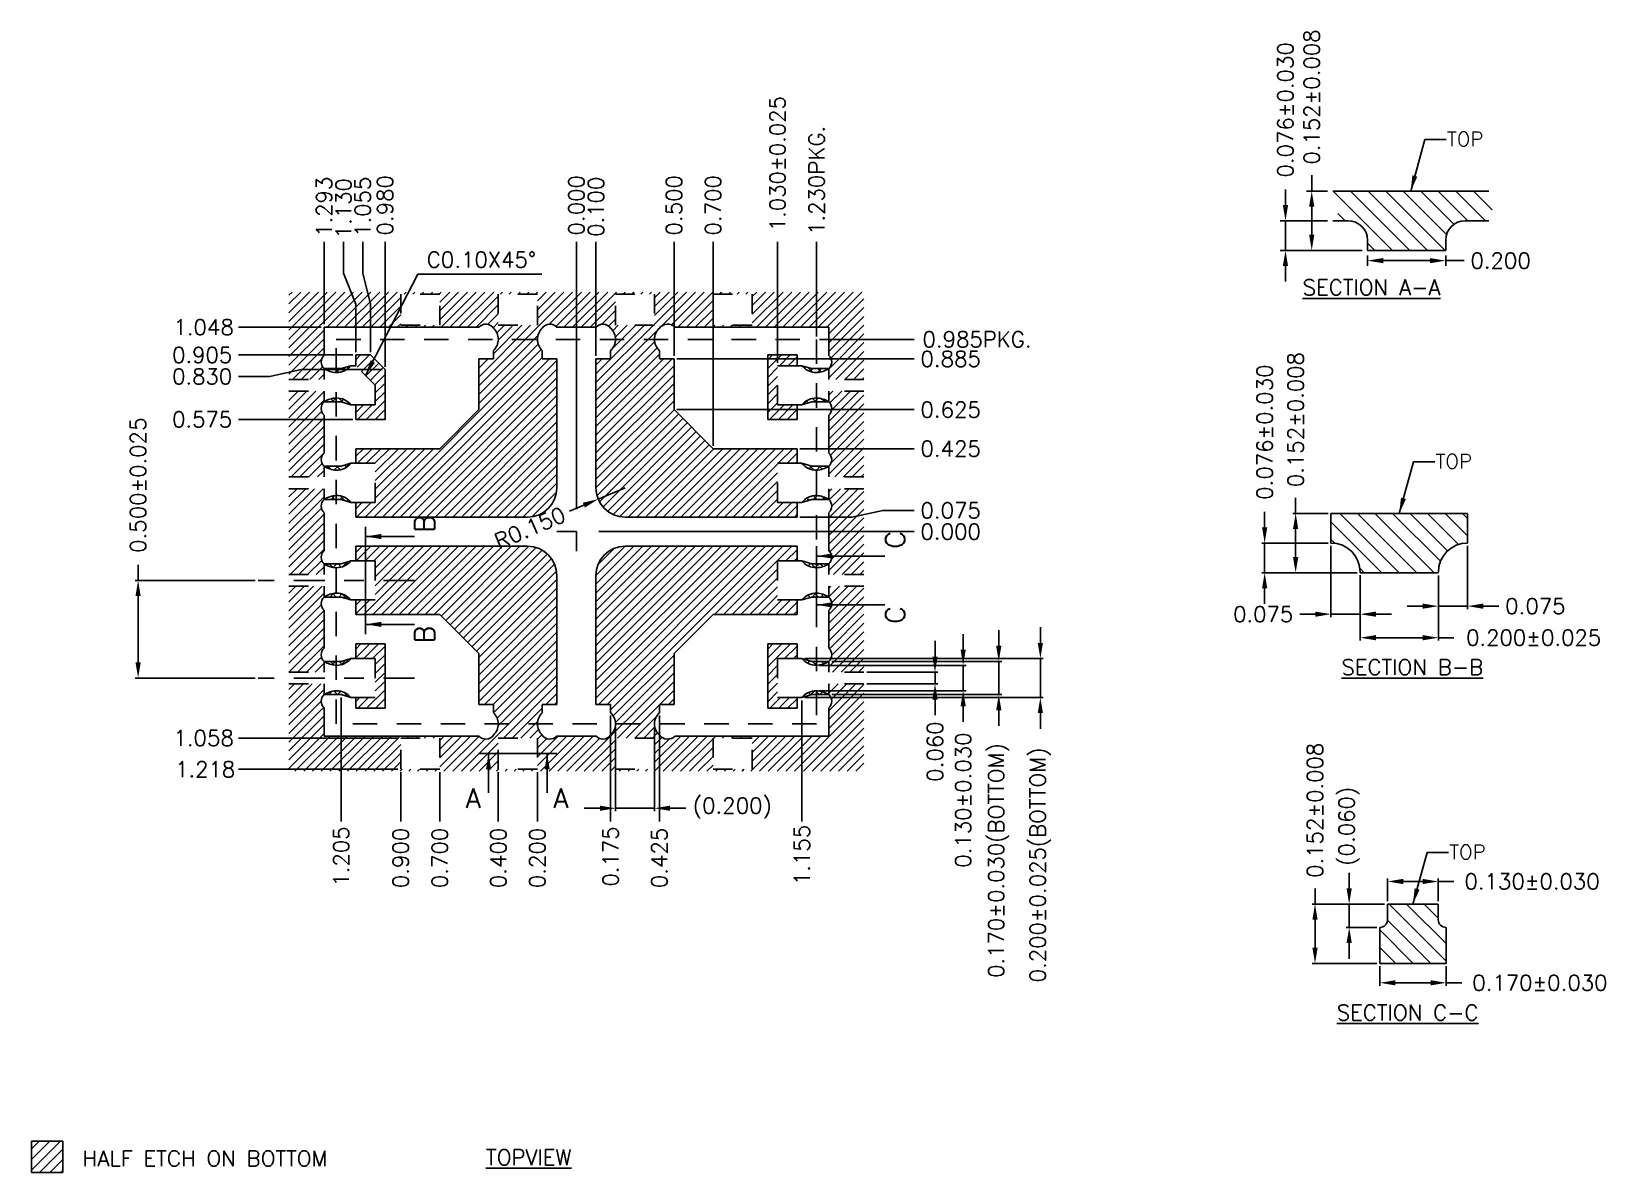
# Model space of a CAD drawing. Header units: millimetres. Extents: x 425.67 to 433.73, y 107.94 to 113.78.
import ezdxf
from ezdxf.enums import TextEntityAlignment as Align

# ---------------------------------------------------------------- set-up
doc = ezdxf.new("R2010")
doc.units = ezdxf.units.MM
doc.header["$LTSCALE"] = 0.5
doc.header["$PDMODE"] = 98
for name, pattern in [('CENTER', [50.8, 31.75, -6.35, 6.35, -6.35]), ('HIDDEN', [0.375, 0.25, -0.125]), ('PHANTOM', [2.5, 1.25, -0.25, 0.25, -0.25, 0.25, -0.25])]:
    doc.linetypes.add(name, pattern=pattern)
for name, color, linetype in [('1D', 4, 'Continuous'), ('BTM', 7, 'HIDDEN'), ('CEN', 2, 'CENTER'), ('DIM', 3, 'Continuous'), ('HEB', 4, 'Continuous'), ('HET', 6, 'Continuous'), ('PKG', 1, 'PHANTOM'), ('TB', 7, 'Continuous')]:
    doc.layers.add(name, color=color, linetype=linetype)
doc.styles.add('ADESK1', font='romans')
doc.styles.add('Chinese', font='SimSun.ttf', dxfattribs={"height": 5})
doc.styles.add('SIMPLEX', font='simplex.shx')
doc.dimstyles.new('Standard$0', dxfattribs={"dimtxt": 0.08, "dimasz": 0.08, "dimexe": 0.027, "dimexo": 0.027, "dimgap": 0.027, "dimtad": 1, "dimdec": 3, "dimrnd": 0.0005, "dimzin": 1, "dimtxsty": 'SIMPLEX', "dimcen": 0.1905, "dimclrd": 256, "dimclre": 256, "dimclrt": 256, "dimazin": 3, "dimtp": 0.03, "dimtm": 0.05, "dimtfac": 0.8, "dimtdec": 3, "dimtmove": 0, "dimatfit": 3, "dimfxl": 0.05, "dimtzin": 4, "dimlwd": -1, "dimlwe": -1})
doc.dimstyles.new('Standard2', dxfattribs={"dimtxt": 0.06, "dimasz": 0.08, "dimexe": 0.01, "dimexo": 0.01, "dimgap": 0.027, "dimtad": 1, "dimdec": 3, "dimlfac": 16.666667, "dimrnd": 0.0005, "dimzin": 1, "dimtxsty": 'SIMPLEX', "dimcen": 0.1905, "dimclrd": 256, "dimclre": 256, "dimclrt": 256, "dimazin": 3, "dimtp": 0.03, "dimtm": 0.05, "dimtfac": 0.8, "dimtdec": 3, "dimtmove": 0, "dimatfit": 3, "dimfxl": 0.05, "dimtzin": 4, "dimlwd": -1, "dimlwe": -1})
doc.dimstyles.new('Standard3', dxfattribs={"dimtxt": 0.08, "dimasz": 0.08, "dimexe": 0.027, "dimexo": 0.027, "dimgap": 0.027, "dimtad": 1, "dimdec": 3, "dimlfac": 2, "dimrnd": 0.0005, "dimzin": 1, "dimtxsty": 'SIMPLEX', "dimcen": 0.1905, "dimclrd": 256, "dimclre": 256, "dimclrt": 256, "dimazin": 3, "dimtp": 0.03, "dimtm": 0.05, "dimtfac": 0.8, "dimtdec": 3, "dimtmove": 0, "dimatfit": 3, "dimfxl": 0.05, "dimtzin": 4, "dimlwd": -1, "dimlwe": -1})
doc.dimstyles.new('Standard4', dxfattribs={"dimtxt": 0.08, "dimasz": 0.08, "dimexe": 0.015, "dimexo": 0.015, "dimgap": 0.027, "dimtad": 1, "dimdec": 3, "dimrnd": 0.0005, "dimzin": 1, "dimtxsty": 'SIMPLEX', "dimcen": 0.1905, "dimclrd": 256, "dimclre": 256, "dimclrt": 256, "dimazin": 3, "dimtp": 0.03, "dimtm": 0.05, "dimtfac": 0.8, "dimtdec": 3, "dimtmove": 0, "dimatfit": 3, "dimfxl": 0.05, "dimtzin": 4, "dimlwd": -1, "dimlwe": -1})
doc.dimstyles.new('Standard4$0', dxfattribs={"dimtxt": 0.08, "dimasz": 0.08, "dimexe": 0.015, "dimexo": 0.015, "dimgap": 0.027, "dimtad": 1, "dimdec": 3, "dimrnd": 0.0005, "dimzin": 1, "dimtxsty": 'SIMPLEX', "dimcen": 0.1905, "dimclrd": 256, "dimclre": 256, "dimclrt": 256, "dimazin": 3, "dimtp": 0.03, "dimtm": 0.05, "dimtfac": 0.8, "dimtdec": 3, "dimtmove": 0, "dimatfit": 3, "dimfxl": 0.05, "dimtzin": 4, "dimlwd": -1, "dimlwe": -1})
pattern_1 = [(45, (427.21077, 110.542206), (-0.02245064, 0.02245064), []), (135, (427.21077, 110.542206), (-0.02245064, -0.02245064), [])]
pattern_2 = [(135, (407.43764, 111.00964), (-0.04490128, -0.04490128), [])]

msp = doc.modelspace()

# ---------------------------------------------------------------- texts
at = {"ltscale": 0.1, "char_height": 0.08, "attachment_point": 1, "style": 'Chinese'}
for s, insert, width in [('{\\Fsimplex|c0;\\LSECTION A-A}', (432.1768, 112.5117), 0.873268), ('{\\Fsimplex|c0;\\LSECTION \\Fsimplex|c134;B\\Fsimplex|c0;-\\Fsimplex|c134;B}', (432.3752, 110.5662), 0.960972), ('{\\Fsimplex|c0;\\LSECTION \\Fsimplex|c134;C\\Fsimplex|c0;-\\Fsimplex|c134;C}', (432.3514, 108.7964), 0.960972)]:
    msp.add_mtext(s, dxfattribs=dict(at, insert=insert, width=width))
at = {"layer": '1D', "linetype": 'ByBlock', "style": 'SIMPLEX'}
for s, p in [('HALF ETCH ON BOTTOM', (425.928, 108.0089)), ('%%UTOPVIEW', (427.9939, 108.0146))]:
    msp.add_text(s, height=0.08, dxfattribs=at).set_placement(p, align=Align.MIDDLE_LEFT)
at = {"layer": 'DIM', "ltscale": 0.1, "insert": (427.6913, 112.6538), "char_height": 0.08, "width": 0.353295, "attachment_point": 1, "style": 'SIMPLEX'}
msp.add_mtext('C0.10X45%%D', dxfattribs=at)
at = {"layer": 'DIM', "ltscale": 0.1, "char_height": 0.1, "attachment_point": 1, "rotation": 90, "style": 'Chinese'}
for s, insert in [('{\\Fsimplex|c134;B}', (427.6298, 111.2165)), ('{\\Fsimplex|c134;C}', (430.0398, 111.1334)), ('{\\Fsimplex|c134;C}', (430.0398, 110.7486)), ('{\\Fsimplex|c134;B}', (427.6298, 110.6486))]:
    msp.add_mtext_dynamic_manual_height_columns(s, width=0.049383, gutter_width=25, heights=[0], dxfattribs=dict(at, insert=insert))
at = {"layer": 'DIM', "ltscale": 0.1, "char_height": 0.1, "attachment_point": 1, "style": 'Chinese'}
for insert in [(427.8903, 109.905), (428.3393, 109.905)]:
    msp.add_mtext_dynamic_manual_height_columns('{\\Fsimplex|c0;A}', width=0.049383, gutter_width=25, heights=[0], dxfattribs=dict(at, insert=insert))
at = {"layer": 'TB', "style": 'ADESK1'}
for p in [(432.9161, 113.1946), (432.8577, 111.5434), (432.9275, 109.5417)]:
    msp.add_text('TOP', height=0.07363, dxfattribs=at).set_placement(p)

# ---------------------------------------------------------------- blocks, each defined once
blk = doc.blocks.new('*D52')
at = {"ltscale": 0.1, "transparency": 16777216}
for p, q in [((432.0889, 112.8935), (432.0889, 112.9735)), ((432.3038, 112.8135), (432.0619, 112.8135)), ((432.0889, 112.6615), (432.0889, 112.8135)), ((432.4824, 112.6615), (432.0619, 112.6615)), ((432.0889, 112.5815), (432.0889, 112.5015))]:
    blk.add_line(p, q, dxfattribs=at)
for points in [[(432.0755, 112.8935), (432.1022, 112.8935), (432.0889, 112.8135)], [(432.0755, 112.5815), (432.1022, 112.5815), (432.0889, 112.6615)]]:
    blk.add_solid(points, dxfattribs=at)
at = {"layer": 'Defpoints', "color": 0, "ltscale": 0.1, "transparency": 16777216}
for p in [(432.0889, 112.8135), (432.3308, 112.8135), (432.5094, 112.6615)]:
    blk.add_point(p, dxfattribs=at)
at = {"ltscale": 0.1, "transparency": 16777216, "insert": (432.0889, 113.3814), "char_height": 0.08, "attachment_point": 5, "rotation": 90, "style": 'SIMPLEX'}
blk.add_mtext('\\A1;0.076%%P0.030', dxfattribs=at)
blk = doc.blocks.new('*D53')
at = {"ltscale": 0.1, "transparency": 16777216}
for p, q in [((432.2234, 112.9655), (432.2234, 113.0467)), ((432.304, 112.9655), (432.1964, 112.9655)), ((432.2234, 112.7415), (432.2234, 112.8855)), ((432.4824, 112.6615), (432.1964, 112.6615))]:
    blk.add_line(p, q, dxfattribs=at)
for points in [[(432.21, 112.8855), (432.2367, 112.8855), (432.2234, 112.9655)], [(432.21, 112.7415), (432.2367, 112.7415), (432.2234, 112.6615)]]:
    blk.add_solid(points, dxfattribs=at)
at = {"layer": 'Defpoints', "color": 0, "ltscale": 0.1, "transparency": 16777216}
for p in [(432.2234, 112.9655), (432.331, 112.9655), (432.5094, 112.6615)]:
    blk.add_point(p, dxfattribs=at)
at = {"ltscale": 0.1, "transparency": 16777216, "insert": (432.2234, 113.447), "char_height": 0.08, "attachment_point": 5, "rotation": 90, "style": 'SIMPLEX'}
blk.add_mtext('\\A1;0.152%%P0.008', dxfattribs=at)
blk = doc.blocks.new('*D56')
at = {"ltscale": 0.1, "transparency": 16777216}
for p, q in [((432.5094, 112.6345), (432.5094, 112.5819)), ((432.9094, 112.6345), (432.9094, 112.5819)), ((432.5894, 112.6089), (432.8294, 112.6089)), ((432.9094, 112.6089), (433.0038, 112.6089))]:
    blk.add_line(p, q, dxfattribs=at)
for points in [[(432.5894, 112.6222), (432.5894, 112.5956), (432.5094, 112.6089)], [(432.8294, 112.6222), (432.8294, 112.5956), (432.9094, 112.6089)]]:
    blk.add_solid(points, dxfattribs=at)
at = {"layer": 'Defpoints', "color": 0, "ltscale": 0.1, "transparency": 16777216}
for p in [(432.5094, 112.6615), (432.9094, 112.6615), (432.9094, 112.6089)]:
    blk.add_point(p, dxfattribs=at)
at = {"ltscale": 0.1, "transparency": 16777216, "insert": (433.1908, 112.6089), "char_height": 0.08, "attachment_point": 5, "style": 'SIMPLEX'}
blk.add_mtext('\\A1;0.200', dxfattribs=at)
blk = doc.blocks.new('*D111')
at = {"layer": 'Defpoints', "color": 0, "ltscale": 0.1, "transparency": 16777216}
for p in [(428.4572, 111.2205), (428.5572, 111.2205), (430.1872, 111.2205)]:
    blk.add_point(p, dxfattribs=at)
at = {"layer": 'DIM', "ltscale": 0.1, "transparency": 16777216}
blk.add_line((428.5722, 111.2205), (430.1872, 111.2205), dxfattribs=at)
at = {"layer": 'DIM', "ltscale": 0.1, "transparency": 16777216, "insert": (430.3742, 111.2205), "char_height": 0.08, "attachment_point": 5, "style": 'SIMPLEX'}
blk.add_mtext('\\A1;0.000', dxfattribs=at)
blk = doc.blocks.new('*D112')
at = {"layer": 'Defpoints', "color": 0, "ltscale": 0.1, "transparency": 16777216}
for p in [(428.4572, 112.7055), (428.4572, 111.3205), (428.4572, 111.2205)]:
    blk.add_point(p, dxfattribs=at)
at = {"layer": 'DIM', "ltscale": 0.1, "transparency": 16777216}
blk.add_line((428.4572, 111.3355), (428.4572, 112.7055), dxfattribs=at)
at = {"layer": 'DIM', "ltscale": 0.1, "transparency": 16777216, "insert": (428.4572, 112.8925), "char_height": 0.08, "attachment_point": 5, "rotation": 90, "style": 'SIMPLEX'}
blk.add_mtext('\\A1;0.000', dxfattribs=at)
blk = doc.blocks.new('*D113')
at = {"layer": 'Defpoints', "color": 0, "ltscale": 0.1, "transparency": 16777216}
for p in [(429.6872, 112.2055), (430.1872, 112.2055), (428.4572, 111.2205)]:
    blk.add_point(p, dxfattribs=at)
at = {"layer": 'DIM', "ltscale": 0.1, "transparency": 16777216}
blk.add_line((429.7022, 112.2055), (430.1872, 112.2055), dxfattribs=at)
at = {"layer": 'DIM', "ltscale": 0.1, "transparency": 16777216, "insert": (430.5095, 112.2055), "char_height": 0.08, "attachment_point": 5, "style": 'SIMPLEX'}
blk.add_mtext('\\A1;0.985PKG.', dxfattribs=at)
blk = doc.blocks.new('*D114')
at = {"layer": 'Defpoints', "color": 0, "ltscale": 0.1, "transparency": 16777216}
for p in [(429.6872, 112.7055), (429.6872, 112.2055), (428.4572, 111.2205)]:
    blk.add_point(p, dxfattribs=at)
at = {"layer": 'DIM', "ltscale": 0.1, "transparency": 16777216}
blk.add_line((429.6872, 112.2205), (429.6872, 112.7055), dxfattribs=at)
at = {"layer": 'DIM', "ltscale": 0.1, "transparency": 16777216, "insert": (429.6872, 113.0201), "char_height": 0.08, "attachment_point": 5, "rotation": 90, "style": 'SIMPLEX'}
blk.add_mtext('\\A1;1.230PKG.', dxfattribs=at)
blk = doc.blocks.new('*D115')
at = {"layer": 'Defpoints', "color": 0, "ltscale": 0.1, "transparency": 16777216}
for p in [(426.7272, 112.268), (427.1647, 112.268), (428.4572, 111.2205)]:
    blk.add_point(p, dxfattribs=at)
at = {"layer": 'DIM', "ltscale": 0.1, "transparency": 16777216}
blk.add_line((427.1497, 112.268), (426.7272, 112.268), dxfattribs=at)
at = {"layer": 'DIM', "ltscale": 0.1, "transparency": 16777216, "insert": (426.5479, 112.268), "char_height": 0.08, "attachment_point": 5, "style": 'SIMPLEX'}
blk.add_mtext('\\A1;1.048', dxfattribs=at)
blk = doc.blocks.new('*D101')
at = {"layer": 'Defpoints', "color": 0, "ltscale": 0.1, "transparency": 16777216}
for p in [(427.1647, 112.7055), (427.1647, 112.268), (428.4572, 111.2205)]:
    blk.add_point(p, dxfattribs=at)
at = {"layer": 'DIM', "ltscale": 0.1, "transparency": 16777216}
blk.add_line((427.1647, 112.283), (427.1647, 112.7055), dxfattribs=at)
at = {"layer": 'DIM', "ltscale": 0.1, "transparency": 16777216, "insert": (427.1647, 112.8849), "char_height": 0.08, "attachment_point": 5, "rotation": 90, "style": 'SIMPLEX'}
blk.add_mtext('\\A1;1.293', dxfattribs=at)
blk = doc.blocks.new('*D102')
at = {"layer": 'Defpoints', "color": 0, "ltscale": 0.1, "transparency": 16777216}
for p in [(428.4572, 111.2205), (428.8822, 110.293), (428.8822, 109.7355)]:
    blk.add_point(p, dxfattribs=at)
at = {"layer": 'DIM', "ltscale": 0.1, "transparency": 16777216}
blk.add_line((428.8822, 110.278), (428.8822, 109.7355), dxfattribs=at)
at = {"layer": 'DIM', "ltscale": 0.1, "transparency": 16777216, "insert": (428.8822, 109.5485), "char_height": 0.08, "attachment_point": 5, "rotation": 90, "style": 'SIMPLEX'}
blk.add_mtext('\\A1;0.425', dxfattribs=at)
blk = doc.blocks.new('*D103')
at = {"layer": 'Defpoints', "color": 0, "ltscale": 0.1, "transparency": 16777216}
for p in [(428.4572, 111.2205), (428.6322, 110.293), (428.6322, 109.7355)]:
    blk.add_point(p, dxfattribs=at)
at = {"layer": 'DIM', "ltscale": 0.1, "transparency": 16777216}
blk.add_line((428.6322, 110.278), (428.6322, 109.7355), dxfattribs=at)
at = {"layer": 'DIM', "ltscale": 0.1, "transparency": 16777216, "insert": (428.6322, 109.5561), "char_height": 0.08, "attachment_point": 5, "rotation": 90, "style": 'SIMPLEX'}
blk.add_mtext('\\A1;0.175', dxfattribs=at)
blk = doc.blocks.new('*D116')
at = {"layer": 'Defpoints', "color": 0, "ltscale": 0.1, "transparency": 16777216}
for p in [(428.4572, 111.2205), (427.5572, 110.003), (427.5572, 109.7355)]:
    blk.add_point(p, dxfattribs=at)
at = {"layer": 'DIM', "ltscale": 0.1, "transparency": 16777216}
blk.add_line((427.5572, 109.988), (427.5572, 109.7355), dxfattribs=at)
at = {"layer": 'DIM', "ltscale": 0.1, "transparency": 16777216, "insert": (427.5572, 109.5485), "char_height": 0.08, "attachment_point": 5, "rotation": 90, "style": 'SIMPLEX'}
blk.add_mtext('\\A1;0.900', dxfattribs=at)
blk = doc.blocks.new('*D117')
at = {"layer": 'Defpoints', "color": 0, "ltscale": 0.1, "transparency": 16777216}
for p in [(428.4572, 111.2205), (427.7572, 110.003), (427.7572, 109.7355)]:
    blk.add_point(p, dxfattribs=at)
at = {"layer": 'DIM', "ltscale": 0.1, "transparency": 16777216}
blk.add_line((427.7572, 109.988), (427.7572, 109.7355), dxfattribs=at)
at = {"layer": 'DIM', "ltscale": 0.1, "transparency": 16777216, "insert": (427.7572, 109.5485), "char_height": 0.08, "attachment_point": 5, "rotation": 90, "style": 'SIMPLEX'}
blk.add_mtext('\\A1;0.700', dxfattribs=at)
blk = doc.blocks.new('*D118')
at = {"layer": 'Defpoints', "color": 0, "ltscale": 0.1, "transparency": 16777216}
for p in [(428.4572, 111.2205), (428.0572, 110.003), (428.0572, 109.7355)]:
    blk.add_point(p, dxfattribs=at)
at = {"layer": 'DIM', "ltscale": 0.1, "transparency": 16777216}
blk.add_line((428.0572, 109.988), (428.0572, 109.7355), dxfattribs=at)
at = {"layer": 'DIM', "ltscale": 0.1, "transparency": 16777216, "insert": (428.0572, 109.5485), "char_height": 0.08, "attachment_point": 5, "rotation": 90, "style": 'SIMPLEX'}
blk.add_mtext('\\A1;0.400', dxfattribs=at)
blk = doc.blocks.new('*D119')
at = {"layer": 'Defpoints', "color": 0, "ltscale": 0.1, "transparency": 16777216}
for p in [(428.4572, 111.2205), (428.2572, 110.003), (428.2572, 109.7355)]:
    blk.add_point(p, dxfattribs=at)
at = {"layer": 'DIM', "ltscale": 0.1, "transparency": 16777216}
blk.add_line((428.2572, 109.988), (428.2572, 109.7355), dxfattribs=at)
at = {"layer": 'DIM', "ltscale": 0.1, "transparency": 16777216, "insert": (428.2572, 109.5485), "char_height": 0.08, "attachment_point": 5, "rotation": 90, "style": 'SIMPLEX'}
blk.add_mtext('\\A1;0.200', dxfattribs=at)
blk = doc.blocks.new('*D104')
at = {"layer": 'Defpoints', "color": 0, "ltscale": 0.1, "transparency": 16777216}
for p in [(428.9572, 112.7055), (428.9572, 112.1055), (428.4572, 111.2205)]:
    blk.add_point(p, dxfattribs=at)
at = {"layer": 'DIM', "ltscale": 0.1, "transparency": 16777216}
blk.add_line((428.9572, 112.1205), (428.9572, 112.7055), dxfattribs=at)
at = {"layer": 'DIM', "ltscale": 0.1, "transparency": 16777216, "insert": (428.9572, 112.8925), "char_height": 0.08, "attachment_point": 5, "rotation": 90, "style": 'SIMPLEX'}
blk.add_mtext('\\A1;0.500', dxfattribs=at)
blk = doc.blocks.new('*D105')
at = {"layer": 'Defpoints', "color": 0, "ltscale": 0.1, "transparency": 16777216}
for p in [(428.5572, 112.7055), (428.5572, 112.1055), (428.4572, 111.2205)]:
    blk.add_point(p, dxfattribs=at)
at = {"layer": 'DIM', "ltscale": 0.1, "transparency": 16777216}
blk.add_line((428.5572, 112.1205), (428.5572, 112.7055), dxfattribs=at)
at = {"layer": 'DIM', "ltscale": 0.1, "transparency": 16777216, "insert": (428.5572, 112.8849), "char_height": 0.08, "attachment_point": 5, "rotation": 90, "style": 'SIMPLEX'}
blk.add_mtext('\\A1;0.100', dxfattribs=at)
blk = doc.blocks.new('*D106')
at = {"layer": 'Defpoints', "color": 0, "ltscale": 0.1, "transparency": 16777216}
for p in [(428.4572, 111.2205), (426.7272, 110.003), (427.5572, 110.003)]:
    blk.add_point(p, dxfattribs=at)
at = {"layer": 'DIM', "ltscale": 0.1, "transparency": 16777216}
blk.add_line((427.5422, 110.003), (426.7272, 110.003), dxfattribs=at)
at = {"layer": 'DIM', "ltscale": 0.1, "transparency": 16777216, "insert": (426.5555, 110.003), "char_height": 0.08, "attachment_point": 5, "style": 'SIMPLEX'}
blk.add_mtext('\\A1;1.218', dxfattribs=at)
blk = doc.blocks.new('*D120')
at = {"layer": 'Defpoints', "color": 0, "ltscale": 0.1, "transparency": 16777216}
for p in [(428.4572, 111.2205), (426.7272, 110.163), (427.5572, 110.163)]:
    blk.add_point(p, dxfattribs=at)
at = {"layer": 'DIM', "ltscale": 0.1, "transparency": 16777216}
blk.add_line((427.5422, 110.163), (426.7272, 110.163), dxfattribs=at)
at = {"layer": 'DIM', "ltscale": 0.1, "transparency": 16777216, "insert": (426.5479, 110.163), "char_height": 0.08, "attachment_point": 5, "style": 'SIMPLEX'}
blk.add_mtext('\\A1;1.058', dxfattribs=at)
blk = doc.blocks.new('*D107')
at = {"layer": 'Defpoints', "color": 0, "ltscale": 0.1, "transparency": 16777216}
for p in [(428.9572, 112.1055), (430.1872, 112.1055), (428.4572, 111.2205)]:
    blk.add_point(p, dxfattribs=at)
at = {"layer": 'DIM', "ltscale": 0.1, "transparency": 16777216}
blk.add_line((428.9722, 112.1055), (430.1872, 112.1055), dxfattribs=at)
at = {"layer": 'DIM', "ltscale": 0.1, "transparency": 16777216, "insert": (430.3742, 112.1055), "char_height": 0.08, "attachment_point": 5, "style": 'SIMPLEX'}
blk.add_mtext('\\A1;0.885', dxfattribs=at)
blk = doc.blocks.new('*D108')
at = {"layer": 'Defpoints', "color": 0, "ltscale": 0.1, "transparency": 16777216}
for p in [(428.9572, 111.8455), (430.1872, 111.8455), (428.4572, 111.2205)]:
    blk.add_point(p, dxfattribs=at)
at = {"layer": 'DIM', "ltscale": 0.1, "transparency": 16777216}
blk.add_line((428.9722, 111.8455), (430.1872, 111.8455), dxfattribs=at)
at = {"layer": 'DIM', "ltscale": 0.1, "transparency": 16777216, "insert": (430.3742, 111.8455), "char_height": 0.08, "attachment_point": 5, "style": 'SIMPLEX'}
blk.add_mtext('\\A1;0.625', dxfattribs=at)
blk = doc.blocks.new('*D109')
at = {"layer": 'Defpoints', "color": 0, "ltscale": 0.1, "transparency": 16777216}
for p in [(429.5872, 111.6455), (430.1872, 111.6455), (428.4572, 111.2205)]:
    blk.add_point(p, dxfattribs=at)
at = {"layer": 'DIM', "ltscale": 0.1, "transparency": 16777216}
blk.add_line((429.6022, 111.6455), (430.1872, 111.6455), dxfattribs=at)
at = {"layer": 'DIM', "ltscale": 0.1, "transparency": 16777216, "insert": (430.3742, 111.6455), "char_height": 0.08, "attachment_point": 5, "style": 'SIMPLEX'}
blk.add_mtext('\\A1;0.425', dxfattribs=at)
blk = doc.blocks.new('*D121')
at = {"layer": 'Defpoints', "color": 0, "ltscale": 0.1, "transparency": 16777216}
for p in [(426.7272, 112.1255), (427.3272, 112.1255), (428.4572, 111.2205)]:
    blk.add_point(p, dxfattribs=at)
at = {"layer": 'DIM', "ltscale": 0.1, "transparency": 16777216}
blk.add_line((427.3122, 112.1255), (426.7272, 112.1255), dxfattribs=at)
at = {"layer": 'DIM', "ltscale": 0.1, "transparency": 16777216, "insert": (426.5402, 112.1255), "char_height": 0.08, "attachment_point": 5, "style": 'SIMPLEX'}
blk.add_mtext('\\A1;0.905', dxfattribs=at)
blk = doc.blocks.new('*D122')
at = {"layer": 'Defpoints', "color": 0, "ltscale": 0.1, "transparency": 16777216}
for p in [(426.7272, 111.7955), (427.3272, 111.7955), (428.4572, 111.2205)]:
    blk.add_point(p, dxfattribs=at)
at = {"layer": 'DIM', "ltscale": 0.1, "transparency": 16777216}
blk.add_line((427.3122, 111.7955), (426.7272, 111.7955), dxfattribs=at)
at = {"layer": 'DIM', "ltscale": 0.1, "transparency": 16777216, "insert": (426.5402, 111.7955), "char_height": 0.08, "attachment_point": 5, "style": 'SIMPLEX'}
blk.add_mtext('\\A1;0.575', dxfattribs=at)
blk = doc.blocks.new('*D123')
at = {"layer": 'Defpoints', "color": 0, "ltscale": 0.1, "transparency": 16777216}
for p in [(429.1572, 112.7055), (429.1572, 111.6455), (428.4572, 111.2205)]:
    blk.add_point(p, dxfattribs=at)
at = {"layer": 'DIM', "ltscale": 0.1, "transparency": 16777216}
blk.add_line((429.1572, 111.6605), (429.1572, 112.7055), dxfattribs=at)
at = {"layer": 'DIM', "ltscale": 0.1, "transparency": 16777216, "insert": (429.1572, 112.8925), "char_height": 0.08, "attachment_point": 5, "rotation": 90, "style": 'SIMPLEX'}
blk.add_mtext('\\A1;0.700', dxfattribs=at)
blk = doc.blocks.new('*D124')
at = {"layer": 'Defpoints', "color": 0, "ltscale": 0.1, "transparency": 16777216}
for p in [(429.5872, 111.2955), (430.1872, 111.3291), (428.4572, 111.2205)]:
    blk.add_point(p, dxfattribs=at)
at = {"layer": 'DIM', "ltscale": 0.1, "transparency": 16777216}
for p, q in [((429.6022, 111.2955), (429.8672, 111.2955)), ((429.8672, 111.2955), (430.0272, 111.3291)), ((430.0272, 111.3291), (430.1872, 111.3291))]:
    blk.add_line(p, q, dxfattribs=at)
at = {"layer": 'DIM', "ltscale": 0.1, "transparency": 16777216, "insert": (430.3742, 111.3291), "char_height": 0.08, "attachment_point": 5, "style": 'SIMPLEX'}
blk.add_mtext('\\A1;0.075', dxfattribs=at)
blk = doc.blocks.new('*D125')
at = {"layer": 'Defpoints', "color": 0, "ltscale": 0.1, "transparency": 16777216}
for p in [(427.2643, 112.7055), (427.3272, 112.1255), (428.4572, 111.2205)]:
    blk.add_point(p, dxfattribs=at)
at = {"layer": 'DIM', "ltscale": 0.1, "transparency": 16777216}
for p, q in [((427.2643, 112.5455), (427.2643, 112.7055)), ((427.3272, 112.3855), (427.2643, 112.5455)), ((427.3272, 112.1405), (427.3272, 112.3855))]:
    blk.add_line(p, q, dxfattribs=at)
at = {"layer": 'DIM', "ltscale": 0.1, "transparency": 16777216, "insert": (427.2643, 112.8772), "char_height": 0.08, "attachment_point": 5, "rotation": 90, "style": 'SIMPLEX'}
blk.add_mtext('\\A1;1.130', dxfattribs=at)
blk = doc.blocks.new('*D126')
at = {"layer": 'Defpoints', "color": 0, "ltscale": 0.1, "transparency": 16777216}
for p in [(427.4772, 112.7055), (427.4772, 112.0505), (428.4572, 111.2205)]:
    blk.add_point(p, dxfattribs=at)
at = {"layer": 'DIM', "ltscale": 0.1, "transparency": 16777216}
blk.add_line((427.4772, 112.0655), (427.4772, 112.7055), dxfattribs=at)
at = {"layer": 'DIM', "ltscale": 0.1, "transparency": 16777216, "insert": (427.4772, 112.8925), "char_height": 0.08, "attachment_point": 5, "rotation": 90, "style": 'SIMPLEX'}
blk.add_mtext('\\A1;0.980', dxfattribs=at)
blk = doc.blocks.new('*D127')
at = {"layer": 'Defpoints', "color": 0, "ltscale": 0.1, "transparency": 16777216}
for p in [(427.363, 112.7055), (427.4022, 112.1255), (428.4572, 111.2205)]:
    blk.add_point(p, dxfattribs=at)
at = {"layer": 'DIM', "ltscale": 0.1, "transparency": 16777216}
for p, q in [((427.363, 112.5455), (427.363, 112.7055)), ((427.4022, 112.3855), (427.363, 112.5455)), ((427.4022, 112.1405), (427.4022, 112.3855))]:
    blk.add_line(p, q, dxfattribs=at)
at = {"layer": 'DIM', "ltscale": 0.1, "transparency": 16777216, "insert": (427.363, 112.8849), "char_height": 0.08, "attachment_point": 5, "rotation": 90, "style": 'SIMPLEX'}
blk.add_mtext('\\A1;1.055', dxfattribs=at)
blk = doc.blocks.new('*D128')
at = {"layer": 'Defpoints', "color": 0, "ltscale": 0.1, "transparency": 16777216}
for p in [(426.7272, 112.0154), (427.4772, 112.0505), (428.4572, 111.2205)]:
    blk.add_point(p, dxfattribs=at)
at = {"layer": 'DIM', "ltscale": 0.1, "transparency": 16777216}
for p, q in [((426.8872, 112.0154), (426.7272, 112.0154)), ((427.0472, 112.0505), (426.8872, 112.0154)), ((427.4622, 112.0505), (427.0472, 112.0505))]:
    blk.add_line(p, q, dxfattribs=at)
at = {"layer": 'DIM', "ltscale": 0.1, "transparency": 16777216, "insert": (426.5402, 112.0154), "char_height": 0.08, "attachment_point": 5, "style": 'SIMPLEX'}
blk.add_mtext('\\A1;0.830', dxfattribs=at)
blk = doc.blocks.new('*D129')
at = {"layer": 'Defpoints', "color": 0, "ltscale": 0.1, "transparency": 16777216}
for p in [(429.4872, 112.7055), (429.4872, 112.0705), (428.4572, 111.2205)]:
    blk.add_point(p, dxfattribs=at)
at = {"layer": 'DIM', "ltscale": 0.1, "transparency": 16777216}
blk.add_line((429.4872, 112.0855), (429.4872, 112.7055), dxfattribs=at)
at = {"layer": 'DIM', "ltscale": 0.1, "transparency": 16777216, "insert": (429.4872, 113.1058), "char_height": 0.08, "attachment_point": 5, "rotation": 90, "style": 'SIMPLEX'}
blk.add_mtext('\\A1;1.030%%P0.025', dxfattribs=at)
blk = doc.blocks.new('*D130')
at = {"layer": 'Defpoints', "color": 0, "ltscale": 0.1, "transparency": 16777216}
for p in [(428.7072, 111.4455), (428.569, 111.3871)]:
    blk.add_point(p, dxfattribs=at)
at = {"layer": 'DIM', "ltscale": 0.1, "transparency": 16777216}
for p, q in [((428.7072, 111.4455), (428.569, 111.3871)), ((428.4216, 111.3249), (428.4953, 111.356))]:
    blk.add_line(p, q, dxfattribs=at)
blk.add_solid([(428.4902, 111.3683), (428.5005, 111.3438), (428.569, 111.3871)], dxfattribs=at)
at = {"layer": 'DIM', "ltscale": 0.1, "transparency": 16777216, "insert": (428.2195, 111.2396), "char_height": 0.08, "attachment_point": 5, "rotation": 22.88445, "style": 'SIMPLEX'}
blk.add_mtext('\\A1;R0.150', dxfattribs=at)
blk = doc.blocks.new('*D110')
at = {"layer": 'Defpoints', "color": 0, "ltscale": 0.1, "transparency": 16777216}
for p in [(428.6572, 110.2355), (428.8572, 110.2355), (428.8572, 109.8034)]:
    blk.add_point(p, dxfattribs=at)
at = {"layer": 'DIM', "ltscale": 0.1, "transparency": 16777216}
for p, q in [((428.6572, 110.2205), (428.6572, 109.7884)), ((428.8572, 110.2205), (428.8572, 109.7884)), ((428.5772, 109.8034), (428.4972, 109.8034)), ((428.6572, 109.8034), (428.8572, 109.8034)), ((428.9372, 109.8034), (429.0172, 109.8034))]:
    blk.add_line(p, q, dxfattribs=at)
for points in [[(428.5772, 109.8167), (428.5772, 109.79), (428.6572, 109.8034)], [(428.9372, 109.8167), (428.9372, 109.79), (428.8572, 109.8034)]]:
    blk.add_solid(points, dxfattribs=at)
at = {"layer": 'DIM', "ltscale": 0.1, "transparency": 16777216, "insert": (429.2557, 109.8034), "char_height": 0.08, "attachment_point": 5, "style": 'SIMPLEX'}
blk.add_mtext('\\A1;(0.200)', dxfattribs=at)
blk = doc.blocks.new('*D131')
at = {"layer": 'Defpoints', "color": 0, "ltscale": 0.1, "transparency": 16777216}
for p in [(428.4572, 111.2205), (427.2522, 110.3855), (427.2522, 109.7355)]:
    blk.add_point(p, dxfattribs=at)
at = {"layer": 'DIM', "ltscale": 0.1, "transparency": 16777216}
blk.add_line((427.2522, 110.3705), (427.2522, 109.7355), dxfattribs=at)
at = {"layer": 'DIM', "ltscale": 0.1, "transparency": 16777216, "insert": (427.2522, 109.5561), "char_height": 0.08, "attachment_point": 5, "rotation": 90, "style": 'SIMPLEX'}
blk.add_mtext('\\A1;1.205', dxfattribs=at)
blk = doc.blocks.new('*D132')
at = {"layer": 'Defpoints', "color": 0, "ltscale": 0.1, "transparency": 16777216}
for p in [(428.4572, 111.2205), (429.6122, 110.3705), (429.6122, 109.7355)]:
    blk.add_point(p, dxfattribs=at)
at = {"layer": 'DIM', "ltscale": 0.1, "transparency": 16777216}
blk.add_line((429.6122, 110.3555), (429.6122, 109.7355), dxfattribs=at)
at = {"layer": 'DIM', "ltscale": 0.1, "transparency": 16777216, "insert": (429.6122, 109.5637), "char_height": 0.08, "attachment_point": 5, "rotation": 90, "style": 'SIMPLEX'}
blk.add_mtext('\\A1;1.155', dxfattribs=at)
blk = doc.blocks.new('*D133')
at = {"layer": 'Defpoints', "color": 0, "ltscale": 0.1, "transparency": 16777216}
for p in [(429.6122, 110.5705), (430.8334, 110.5705), (429.6122, 110.3705)]:
    blk.add_point(p, dxfattribs=at)
at = {"layer": 'DIM', "ltscale": 0.1, "transparency": 16777216}
for p, q in [((430.8334, 110.6505), (430.8334, 110.7305)), ((429.6272, 110.5705), (430.8484, 110.5705)), ((430.8334, 110.5705), (430.8334, 110.3705)), ((429.6272, 110.3705), (430.8484, 110.3705)), ((430.8334, 110.2905), (430.8334, 110.2105))]:
    blk.add_line(p, q, dxfattribs=at)
for points in [[(430.8201, 110.6505), (430.8467, 110.6505), (430.8334, 110.5705)], [(430.8201, 110.2905), (430.8467, 110.2905), (430.8334, 110.3705)]]:
    blk.add_solid(points, dxfattribs=at)
at = {"layer": 'DIM', "ltscale": 0.1, "transparency": 16777216, "insert": (430.8334, 109.513), "char_height": 0.08, "attachment_point": 5, "rotation": 90, "style": 'SIMPLEX'}
blk.add_mtext('\\A1;0.200%%P0.025(BOTTOM)', dxfattribs=at)
blk = doc.blocks.new('*D134')
at = {"layer": 'Defpoints', "color": 0, "ltscale": 0.1, "transparency": 16777216}
for p in [(429.7497, 110.5555), (429.7497, 110.3855), (430.6204, 110.3855)]:
    blk.add_point(p, dxfattribs=at)
at = {"layer": 'DIM', "ltscale": 0.1, "transparency": 16777216}
for p, q in [((430.6204, 110.6355), (430.6204, 110.7155)), ((429.7647, 110.5555), (430.6354, 110.5555)), ((430.6204, 110.5555), (430.6204, 110.3855)), ((429.7647, 110.3855), (430.6354, 110.3855)), ((430.6204, 110.3055), (430.6204, 110.2255))]:
    blk.add_line(p, q, dxfattribs=at)
for points in [[(430.6071, 110.6355), (430.6337, 110.6355), (430.6204, 110.5555)], [(430.6071, 110.3055), (430.6337, 110.3055), (430.6204, 110.3855)]]:
    blk.add_solid(points, dxfattribs=at)
at = {"layer": 'DIM', "ltscale": 0.1, "transparency": 16777216, "insert": (430.6204, 109.5356), "char_height": 0.08, "attachment_point": 5, "rotation": 90, "style": 'SIMPLEX'}
blk.add_mtext('\\A1;0.170%%P0.030(BOTTOM)', dxfattribs=at)
blk = doc.blocks.new('*D135')
at = {"layer": 'Defpoints', "color": 0, "ltscale": 0.1, "transparency": 16777216}
for p in [(429.6872, 110.5355), (429.6872, 110.4055), (430.438, 110.4055)]:
    blk.add_point(p, dxfattribs=at)
at = {"layer": 'DIM', "ltscale": 0.1, "transparency": 16777216}
for p, q in [((430.438, 110.6155), (430.438, 110.6955)), ((429.7022, 110.5355), (430.453, 110.5355)), ((430.438, 110.5355), (430.438, 110.4055)), ((429.7022, 110.4055), (430.453, 110.4055)), ((430.438, 110.3255), (430.438, 110.2455))]:
    blk.add_line(p, q, dxfattribs=at)
for points in [[(430.4247, 110.6155), (430.4514, 110.6155), (430.438, 110.5355)], [(430.4247, 110.3255), (430.4514, 110.3255), (430.438, 110.4055)]]:
    blk.add_solid(points, dxfattribs=at)
at = {"layer": 'DIM', "ltscale": 0.1, "transparency": 16777216, "insert": (430.438, 109.8451), "char_height": 0.08, "attachment_point": 5, "rotation": 90, "style": 'SIMPLEX'}
blk.add_mtext('\\A1;0.130%%P0.030', dxfattribs=at)
blk = doc.blocks.new('*D136')
at = {"layer": 'Defpoints', "color": 0, "ltscale": 0.1, "transparency": 16777216}
for p in [(429.9297, 110.5005), (429.9297, 110.4405), (430.294, 110.4405)]:
    blk.add_point(p, dxfattribs=at)
at = {"layer": 'DIM', "ltscale": 0.1, "transparency": 16777216}
for p, q in [((430.294, 110.5805), (430.294, 110.6605)), ((429.9447, 110.5005), (430.309, 110.5005)), ((430.294, 110.5005), (430.294, 110.4405)), ((429.9447, 110.4405), (430.309, 110.4405)), ((430.294, 110.3605), (430.294, 110.2805))]:
    blk.add_line(p, q, dxfattribs=at)
for points in [[(430.2806, 110.5805), (430.3073, 110.5805), (430.294, 110.5005)], [(430.2806, 110.3605), (430.3073, 110.3605), (430.294, 110.4405)]]:
    blk.add_solid(points, dxfattribs=at)
at = {"layer": 'DIM', "ltscale": 0.1, "transparency": 16777216, "insert": (430.294, 110.0935), "char_height": 0.08, "attachment_point": 5, "rotation": 90, "style": 'SIMPLEX'}
blk.add_mtext('\\A1;0.060', dxfattribs=at)
blk = doc.blocks.new('*D137')
at = {"layer": 'Defpoints', "color": 0, "ltscale": 0.1, "transparency": 16777216}
for p in [(426.2122, 110.9705), (426.8272, 110.9705), (426.8272, 110.4705)]:
    blk.add_point(p, dxfattribs=at)
at = {"layer": 'DIM', "ltscale": 0.1, "transparency": 16777216}
for p, q in [((426.2122, 110.9705), (426.2122, 111.0505)), ((426.8122, 110.9705), (426.1972, 110.9705)), ((426.2122, 110.5505), (426.2122, 110.8905)), ((426.8122, 110.4705), (426.1972, 110.4705))]:
    blk.add_line(p, q, dxfattribs=at)
for points in [[(426.1989, 110.8905), (426.2255, 110.8905), (426.2122, 110.9705)], [(426.1989, 110.5505), (426.2255, 110.5505), (426.2122, 110.4705)]]:
    blk.add_solid(points, dxfattribs=at)
at = {"layer": 'DIM', "ltscale": 0.1, "transparency": 16777216, "insert": (426.2122, 111.4584), "char_height": 0.08, "attachment_point": 5, "rotation": 90, "style": 'SIMPLEX'}
blk.add_mtext('\\A1;0.500%%P0.025', dxfattribs=at)
blk = doc.blocks.new('*D170')
at = {"ltscale": 0.1, "transparency": 16777216}
for p, q in [((432.4719, 110.9952), (432.4719, 110.6621)), ((432.8719, 110.9952), (432.8719, 110.6621)), ((432.5519, 110.6771), (432.7919, 110.6771)), ((432.8719, 110.6771), (432.9519, 110.6771))]:
    blk.add_line(p, q, dxfattribs=at)
for points in [[(432.5519, 110.6905), (432.5519, 110.6638), (432.4719, 110.6771)], [(432.7919, 110.6905), (432.7919, 110.6638), (432.8719, 110.6771)]]:
    blk.add_solid(points, dxfattribs=at)
at = {"layer": 'Defpoints', "color": 0, "ltscale": 0.1, "transparency": 16777216}
for p in [(432.4719, 111.0102), (432.8719, 111.0102), (432.8719, 110.6771)]:
    blk.add_point(p, dxfattribs=at)
at = {"ltscale": 0.1, "transparency": 16777216, "insert": (433.3599, 110.6771), "char_height": 0.08, "attachment_point": 5, "style": 'SIMPLEX'}
blk.add_mtext('\\A1;0.200%%P0.025', dxfattribs=at)
blk = doc.blocks.new('*D171')
at = {"ltscale": 0.1, "transparency": 16777216}
for p, q in [((432.141, 111.3142), (432.141, 111.3942)), ((432.3069, 111.3142), (432.126, 111.3142)), ((432.141, 111.0902), (432.141, 111.2342)), ((432.4569, 111.0102), (432.126, 111.0102))]:
    blk.add_line(p, q, dxfattribs=at)
for points in [[(432.1276, 111.2342), (432.1543, 111.2342), (432.141, 111.3142)], [(432.1276, 111.0902), (432.1543, 111.0902), (432.141, 111.0102)]]:
    blk.add_solid(points, dxfattribs=at)
at = {"layer": 'Defpoints', "color": 0, "ltscale": 0.1, "transparency": 16777216}
for p in [(432.141, 111.3142), (432.3219, 111.3142), (432.4719, 111.0102)]:
    blk.add_point(p, dxfattribs=at)
at = {"ltscale": 0.1, "transparency": 16777216, "insert": (432.141, 111.7946), "char_height": 0.08, "attachment_point": 5, "rotation": 90, "style": 'SIMPLEX'}
blk.add_mtext('\\A1;0.152%%P0.008', dxfattribs=at)
blk = doc.blocks.new('*D172')
at = {"ltscale": 0.1, "transparency": 16777216}
for p, q in [((431.9822, 111.2422), (431.9822, 111.3222)), ((432.3069, 111.1622), (431.9672, 111.1622)), ((431.9822, 111.0102), (431.9822, 111.1622)), ((432.4569, 111.0102), (431.9672, 111.0102)), ((431.9822, 110.9302), (431.9822, 110.8502))]:
    blk.add_line(p, q, dxfattribs=at)
for points in [[(431.9689, 111.2422), (431.9956, 111.2422), (431.9822, 111.1622)], [(431.9689, 110.9302), (431.9956, 110.9302), (431.9822, 111.0102)]]:
    blk.add_solid(points, dxfattribs=at)
at = {"layer": 'Defpoints', "color": 0, "ltscale": 0.1, "transparency": 16777216}
for p in [(431.9822, 111.1622), (432.3219, 111.1622), (432.4719, 111.0102)]:
    blk.add_point(p, dxfattribs=at)
at = {"ltscale": 0.1, "transparency": 16777216, "insert": (431.9822, 111.7302), "char_height": 0.08, "attachment_point": 5, "rotation": 90, "style": 'SIMPLEX'}
blk.add_mtext('\\A1;0.076%%P0.030', dxfattribs=at)
blk = doc.blocks.new('*D173')
at = {"ltscale": 0.1, "transparency": 16777216}
for p, q in [((432.3219, 111.1472), (432.3219, 110.7826)), ((432.4719, 110.9972), (432.4719, 110.7826)), ((432.2419, 110.7976), (432.1619, 110.7976)), ((432.4719, 110.7976), (432.3219, 110.7976)), ((432.5519, 110.7976), (432.6319, 110.7976))]:
    blk.add_line(p, q, dxfattribs=at)
for points in [[(432.2419, 110.8109), (432.2419, 110.7843), (432.3219, 110.7976)], [(432.5519, 110.8109), (432.5519, 110.7843), (432.4719, 110.7976)]]:
    blk.add_solid(points, dxfattribs=at)
at = {"layer": 'Defpoints', "color": 0, "ltscale": 0.1, "transparency": 16777216}
for p in [(432.3219, 111.1622), (432.4719, 111.0122), (432.3219, 110.7976)]:
    blk.add_point(p, dxfattribs=at)
at = {"ltscale": 0.1, "transparency": 16777216, "insert": (431.9749, 110.7976), "char_height": 0.08, "attachment_point": 5, "style": 'SIMPLEX'}
blk.add_mtext('\\A1;0.075', dxfattribs=at)
blk = doc.blocks.new('*D174')
at = {"ltscale": 0.1, "transparency": 16777216}
for p, q in [((433.0219, 111.1472), (433.0219, 110.8238)), ((432.8719, 110.9952), (432.8719, 110.8238)), ((432.7919, 110.8388), (432.7119, 110.8388)), ((432.8719, 110.8388), (433.0219, 110.8388)), ((433.1019, 110.8388), (433.1819, 110.8388))]:
    blk.add_line(p, q, dxfattribs=at)
for points in [[(432.7919, 110.8521), (432.7919, 110.8255), (432.8719, 110.8388)], [(433.1019, 110.8521), (433.1019, 110.8255), (433.0219, 110.8388)]]:
    blk.add_solid(points, dxfattribs=at)
at = {"layer": 'Defpoints', "color": 0, "ltscale": 0.1, "transparency": 16777216}
for p in [(433.0219, 111.1622), (432.8719, 111.0102), (433.0219, 110.8388)]:
    blk.add_point(p, dxfattribs=at)
at = {"ltscale": 0.1, "transparency": 16777216, "insert": (433.3689, 110.8388), "char_height": 0.08, "attachment_point": 5, "style": 'SIMPLEX'}
blk.add_mtext('\\A1;0.075', dxfattribs=at)
blk = doc.blocks.new('*D176')
at = {"ltscale": 0.1, "transparency": 16777216}
for p, q in [((432.6118, 109.3275), (432.6118, 109.4432)), ((432.6918, 109.4282), (432.7918, 109.4282)), ((432.8718, 109.3275), (432.8718, 109.4432)), ((432.8718, 109.4282), (432.9518, 109.4282))]:
    blk.add_line(p, q, dxfattribs=at)
for points in [[(432.6918, 109.4415), (432.6918, 109.4148), (432.6118, 109.4282)], [(432.7918, 109.4415), (432.7918, 109.4148), (432.8718, 109.4282)]]:
    blk.add_solid(points, dxfattribs=at)
at = {"layer": 'Defpoints', "color": 0, "ltscale": 0.1, "transparency": 16777216}
for p in [(432.8718, 109.4282), (432.6118, 109.3125), (432.8718, 109.3125)]:
    blk.add_point(p, dxfattribs=at)
at = {"ltscale": 0.1, "transparency": 16777216, "insert": (433.3521, 109.4282), "char_height": 0.08, "attachment_point": 5, "style": 'SIMPLEX'}
blk.add_mtext('\\A1;0.130%%P0.030', dxfattribs=at)
blk = doc.blocks.new('*D177')
at = {"ltscale": 0.1, "transparency": 16777216}
for p, q in [((432.5718, 108.9935), (432.5718, 108.894)), ((432.9118, 108.9935), (432.9118, 108.894)), ((432.6518, 108.909), (432.8318, 108.909)), ((432.9118, 108.909), (432.9918, 108.909))]:
    blk.add_line(p, q, dxfattribs=at)
for points in [[(432.6518, 108.9224), (432.6518, 108.8957), (432.5718, 108.909)], [(432.8318, 108.9224), (432.8318, 108.8957), (432.9118, 108.909)]]:
    blk.add_solid(points, dxfattribs=at)
at = {"layer": 'Defpoints', "color": 0, "ltscale": 0.1, "transparency": 16777216}
for p in [(432.5718, 109.0085), (432.9118, 109.0085), (432.9118, 108.909)]:
    blk.add_point(p, dxfattribs=at)
at = {"ltscale": 0.1, "transparency": 16777216, "insert": (433.3921, 108.909), "char_height": 0.08, "attachment_point": 5, "style": 'SIMPLEX'}
blk.add_mtext('\\A1;0.170%%P0.030', dxfattribs=at)
blk = doc.blocks.new('*D175')
at = {"ltscale": 0.1, "transparency": 16777216}
for p, q in [((432.2402, 109.3125), (432.2402, 109.3925)), ((432.5968, 109.3125), (432.2252, 109.3125)), ((432.2402, 109.0885), (432.2402, 109.2325)), ((432.5568, 109.0085), (432.2252, 109.0085))]:
    blk.add_line(p, q, dxfattribs=at)
for points in [[(432.2269, 109.2325), (432.2536, 109.2325), (432.2402, 109.3125)], [(432.2269, 109.0885), (432.2536, 109.0885), (432.2402, 109.0085)]]:
    blk.add_solid(points, dxfattribs=at)
at = {"layer": 'Defpoints', "color": 0, "ltscale": 0.1, "transparency": 16777216}
for p in [(432.2402, 109.3125), (432.6118, 109.3125), (432.5718, 109.0085)]:
    blk.add_point(p, dxfattribs=at)
at = {"ltscale": 0.1, "transparency": 16777216, "insert": (432.2402, 109.7929), "char_height": 0.08, "attachment_point": 5, "rotation": 90, "style": 'SIMPLEX'}
blk.add_mtext('\\A1;0.152%%P0.008', dxfattribs=at)
blk = doc.blocks.new('*D178')
at = {"ltscale": 0.1, "transparency": 16777216}
for p, q in [((432.4152, 109.3925), (432.4152, 109.4725)), ((432.5968, 109.3125), (432.4002, 109.3125)), ((432.4152, 109.1925), (432.4152, 109.3125)), ((432.5568, 109.1925), (432.4002, 109.1925)), ((432.4152, 109.1125), (432.4152, 109.0325))]:
    blk.add_line(p, q, dxfattribs=at)
for points in [[(432.4018, 109.3925), (432.4285, 109.3925), (432.4152, 109.3125)], [(432.4018, 109.1125), (432.4285, 109.1125), (432.4152, 109.1925)]]:
    blk.add_solid(points, dxfattribs=at)
at = {"layer": 'Defpoints', "color": 0, "ltscale": 0.1, "transparency": 16777216}
for p in [(432.4152, 109.3125), (432.6118, 109.3125), (432.5718, 109.1925)]:
    blk.add_point(p, dxfattribs=at)
at = {"ltscale": 0.1, "transparency": 16777216, "insert": (432.4152, 109.711), "char_height": 0.08, "attachment_point": 5, "rotation": 90, "style": 'SIMPLEX'}
blk.add_mtext('\\A1;(0.060)', dxfattribs=at)

# ---------------------------------------------------------------- dimensions: what is measured, and where the dimension line sits
at = {"ltscale": 0.1}
for base, p2, text, picture, middle in [((432.2234, 112.9655), (432.331, 112.9655), '0.152%%P0.008', '*D53', (432.2234, 113.447)), ((432.0889, 112.8135), (432.3308, 112.8135), '0.076%%P0.030', '*D52', (432.0889, 113.3814))]:
    dim = msp.add_linear_dim(base=base, p1=(432.5094, 112.6615), p2=p2, angle=90, text=text, dimstyle='Standard$0', dxfattribs=at)
    dim.commit()
    dim.dimension.update_dxf_attribs({"geometry": picture, "text_midpoint": middle, "dimtype": 160})
at = {"color": 0, "ltscale": 0.1}
dim = msp.add_linear_dim(base=(432.9094, 112.6089), p1=(432.5094, 112.6615), p2=(432.9094, 112.6615), text='0.200', dimstyle='Standard$0', dxfattribs=at)
dim.commit()
dim.dimension.update_dxf_attribs({"geometry": '*D56', "text_midpoint": (433.1908, 112.6089), "dimtype": 160})
at = {"ltscale": 0.1}
for base, p1, p2, text, picture, middle in [((431.9822, 111.1622), (432.4719, 111.0102), (432.3219, 111.1622), '0.076%%P0.030', '*D172', (431.9822, 111.7302)), ((432.141, 111.3142), (432.4719, 111.0102), (432.3219, 111.3142), '0.152%%P0.008', '*D171', (432.141, 111.7946)), ((432.2402, 109.3125), (432.5718, 109.0085), (432.6118, 109.3125), '0.152%%P0.008', '*D175', (432.2402, 109.7929)), ((432.4152, 109.3125), (432.5718, 109.1925), (432.6118, 109.3125), '(0.060)', '*D178', (432.4152, 109.711))]:
    dim = msp.add_linear_dim(base=base, p1=p1, p2=p2, angle=90, text=text, dimstyle='Standard4$0', dxfattribs=at)
    dim.commit()
    dim.dimension.update_dxf_attribs({"geometry": picture, "text_midpoint": middle})
for base, p1, p2, text, picture, middle in [((432.3219, 110.7976), (432.4719, 111.0122), (432.3219, 111.1622), '0.075', '*D173', (431.9749, 110.7976)), ((433.0219, 110.8388), (432.8719, 111.0102), (433.0219, 111.1622), '0.075', '*D174', (433.3689, 110.8388)), ((432.8719, 110.6771), (432.4719, 111.0102), (432.8719, 111.0102), '0.200%%P0.025', '*D170', (433.3599, 110.6771)), ((432.8718, 109.4282), (432.6118, 109.3125), (432.8718, 109.3125), '0.130%%P0.030', '*D176', (433.3521, 109.4282)), ((432.9118, 108.909), (432.5718, 109.0085), (432.9118, 109.0085), '0.170%%P0.030', '*D177', (433.3921, 108.909))]:
    dim = msp.add_linear_dim(base=base, p1=p1, p2=p2, text=text, dimstyle='Standard4$0', dxfattribs=at)
    dim.commit()
    dim.dimension.update_dxf_attribs({"geometry": picture, "text_midpoint": middle})
at = {"layer": 'DIM', "ltscale": 0.1}
for feature_location, offset, dtype, text, picture, middle in [((429.4872, 112.0705), (0, 0.635), 1, '<>%%P0.025', '*D129', (429.4872, 113.1058)), ((429.6872, 112.2055), (0, 0.5), 1, '<>PKG.', '*D114', (429.6872, 113.0201)), ((429.6872, 112.2055), (0.5, 0), 0, '<>PKG.', '*D113', (430.5095, 112.2055))]:
    dim = msp.add_ordinate_dim(feature_location=feature_location, offset=offset, dtype=dtype, origin=(428.4572, 111.2205), text=text, dimstyle='Standard4', dxfattribs=at)
    dim.commit()
    dim.dimension.update_dxf_attribs({"geometry": picture, "text_midpoint": middle})
for feature_location, offset, dtype, origin, picture, middle in [((427.4772, 112.0505), (0, 0.655), 1, (428.4572, 111.2205), '*D126', (427.4772, 112.8925)), ((428.4572347914, 111.3204797492), (0, 1.385), 1, (428.4572347914, 111.2204797492), '*D112', (428.4572347914, 112.8924797492)), ((428.9572, 112.1055), (0, 0.6), 1, (428.4572, 111.2205), '*D104', (428.9572, 112.8925)), ((429.1572, 111.6455), (0, 1.06), 1, (428.4572, 111.2205), '*D123', (429.1572, 112.8925)), ((427.1647347914, 112.2679797492), (0, 0.4375), 1, (428.4572347914, 111.2204797492), '*D101', (427.1647347914, 112.8848607016)), ((427.3272, 112.1255), (-0.0629, 0.58), 1, (428.4572, 111.2205), '*D125', (427.2643, 112.8772)), ((427.4022, 112.1255), (-0.0392, 0.58), 1, (428.4572, 111.2205), '*D127', (427.363, 112.8849)), ((428.5572, 112.1055), (0, 0.6), 1, (428.4572, 111.2205), '*D105', (428.5572, 112.8849)), ((427.1647347914, 112.2679797492), (-0.4375, 0), 0, (428.4572347914, 111.2204797492), '*D115', (426.547853839, 112.2679797492)), ((427.3272, 112.1255), (-0.6, 0), 0, (428.4572, 111.2205), '*D121', (426.5402, 112.1255)), ((428.9572, 112.1055), (1.23, 0), 0, (428.4572, 111.2205), '*D107', (430.3742, 112.1055)), ((427.4772, 112.0505), (-0.75, -0.0351), 0, (428.4572, 111.2205), '*D128', (426.5402, 112.0154)), ((427.3272, 111.7955), (-0.6, 0), 0, (428.4572, 111.2205), '*D122', (426.5402, 111.7955)), ((428.9572, 111.8455), (1.23, 0), 0, (428.4572, 111.2205), '*D108', (430.3742, 111.8455)), ((429.5872, 111.6455), (0.6, 0), 0, (428.4572, 111.2205), '*D109', (430.3742, 111.6455)), ((429.5872, 111.2955), (0.6, 0.0336), 0, (428.4572, 111.2205), '*D124', (430.3742, 111.3291)), ((428.5572347914, 111.2204797492), (1.63, 0), 0, (428.4572347914, 111.2204797492), '*D111', (430.3742347914, 111.2204797492)), ((427.5572347914, 110.1629797492), (-0.83, 0), 0, (428.4572347914, 111.2204797492), '*D120', (426.547853839, 110.1629797492)), ((427.5572347914, 110.0029797492), (-0.83, 0), 0, (428.4572347914, 111.2204797492), '*D106', (426.5554728866, 110.0029797492)), ((427.2522, 110.3855), (0, -0.65), 1, (428.4572, 111.2205), '*D131', (427.2522, 109.5561)), ((427.5572, 110.003), (0, -0.2675), 1, (428.4572, 111.2205), '*D116', (427.5572, 109.5485)), ((427.7572, 110.003), (0, -0.2675), 1, (428.4572, 111.2205), '*D117', (427.7572, 109.5485)), ((428.0572, 110.003), (0, -0.2675), 1, (428.4572, 111.2205), '*D118', (428.0572, 109.5485)), ((428.2572, 110.003), (0, -0.2675), 1, (428.4572, 111.2205), '*D119', (428.2572, 109.5485)), ((428.8822, 110.293), (0, -0.5575), 1, (428.4572, 111.2205), '*D102', (428.8822, 109.5485)), ((428.6322, 110.293), (0, -0.5575), 1, (428.4572, 111.2205), '*D103', (428.6322, 109.5561)), ((429.6122, 110.3705), (0, -0.635), 1, (428.4572, 111.2205), '*D132', (429.6122, 109.5637))]:
    dim = msp.add_ordinate_dim(feature_location=feature_location, offset=offset, dtype=dtype, origin=origin, dimstyle='Standard4', dxfattribs=at)
    dim.commit()
    dim.dimension.update_dxf_attribs({"geometry": picture, "text_midpoint": middle})
for base, p1, p2, text, picture, middle in [((426.2122, 110.9705), (426.8272, 110.4705), (426.8272, 110.9705), '<>%%P0.025', '*D137', (426.2122, 111.4584)), ((430.8334, 110.5705), (429.6122, 110.3705), (429.6122, 110.5705), '<>%%P0.025(BOTTOM)', '*D133', (430.8334, 109.513))]:
    dim = msp.add_linear_dim(base=base, p1=p1, p2=p2, angle=90, text=text, dimstyle='Standard4$0', dxfattribs=at)
    dim.commit()
    dim.dimension.update_dxf_attribs({"geometry": picture, "text_midpoint": middle, "dimtype": 160})
dim = msp.add_radius_dim(center=(428.7072, 111.4455), mpoint=(428.569, 111.3871), dimstyle='Standard4', dxfattribs=at)
dim.commit()
dim.dimension.update_dxf_attribs({"geometry": '*D130', "text_midpoint": (428.2195, 111.2396)})
for base, p1, p2, text, picture, middle in [((430.438, 110.4055), (429.6872, 110.5355), (429.6872, 110.4055), '<>%%P0.030', '*D135', (430.438, 109.8451)), ((430.6204, 110.3855), (429.7497, 110.5555), (429.7497, 110.3855), '<>%%P0.030(BOTTOM)', '*D134', (430.6204, 109.5356))]:
    dim = msp.add_linear_dim(base=base, p1=p1, p2=p2, angle=90, text=text, dimstyle='Standard4$0', dxfattribs=at)
    dim.commit()
    dim.dimension.update_dxf_attribs({"geometry": picture, "text_midpoint": middle})
dim = msp.add_linear_dim(base=(430.294, 110.4405), p1=(429.9297, 110.5005), p2=(429.9297, 110.4405), angle=90, dimstyle='Standard4$0', dxfattribs=at)
dim.commit()
dim.dimension.update_dxf_attribs({"geometry": '*D136', "text_midpoint": (430.294, 110.0935)})
dim = msp.add_linear_dim(base=(428.8572, 109.8034), p1=(428.6572, 110.2355), p2=(428.8572, 110.2355), text='(<>)', dimstyle='Standard4$0', dxfattribs=at)
dim.commit()
dim.dimension.update_dxf_attribs({"geometry": '*D110', "text_midpoint": (429.2557, 109.8034)})

# ---------------------------------------------------------------- hatches: boundary and pattern name
at = {"ltscale": 0.1}
h = msp.add_hatch(dxfattribs=at)
h.set_pattern_fill('ANSI31', color=0, scale=0.02, angle=90, style=0)
h.set_pattern_definition(pattern_2)
edge = h.paths.add_edge_path()
edge.add_line((433.0094, 112.8135), (433.1298, 112.8135))
edge.add_spline(control_points=[(433.1298, 112.8135), (433.1419, 112.8218), (433.1819, 112.8651), (433.0741, 112.9239), (433.1183, 112.9569), (433.1298, 112.9655)], knot_values=[0, 0, 0, 0, 0.03085, 0.109821, 0.137676, 0.137676, 0.137676, 0.137676], degree=3, periodic=0)
edge.add_line((433.1298, 112.9655), (432.331, 112.9655))
edge.add_spline(control_points=[(432.331, 112.9655), (432.32, 112.9573), (432.2779, 112.9246), (432.3847, 112.8663), (432.3447, 112.823), (432.3308, 112.8135)], knot_values=[0.001312, 0.001312, 0.001312, 0.001312, 0.027856, 0.106827, 0.137676, 0.137676, 0.137676, 0.137676], degree=3, periodic=0)
edge.add_line((432.3308, 112.8135), (432.4094, 112.8135))
edge.add_arc((432.4094, 112.7135), 0.1, 0, 90, ccw=False)
edge.add_line((432.5094, 112.7135), (432.5094, 112.6615))
edge.add_line((432.5094, 112.6615), (432.9094, 112.6615))
edge.add_line((432.9094, 112.6615), (432.9094, 112.7135))
edge.add_arc((433.0094, 112.7135), 0.1, 90, 180, ccw=False)
h = msp.add_hatch(dxfattribs=at)
h.set_pattern_fill('ANSI31', color=0, scale=0.02, angle=90, style=0)
h.set_pattern_definition(pattern_2)
h.paths.add_polyline_path([(433.0219, 111.1622), (433.0219, 111.3142), (432.3219, 111.3142), (432.3219, 111.1622, -0.414214), (432.4719, 111.0122), (432.4719, 111.0102), (432.8719, 111.0102, -0.418124)])
h = msp.add_hatch(dxfattribs=at)
h.set_pattern_fill('ANSI31', color=0, scale=0.02, angle=90, style=0)
h.set_pattern_definition([(135, (407.661746, 110.56195), (-0.04490128, -0.04490128), [])])
h.paths.add_polyline_path([(432.9118, 109.1925, -0.414214), (432.8718, 109.2325), (432.8718, 109.3125), (432.6118, 109.3125), (432.6118, 109.2325, -0.414214), (432.5718, 109.1925), (432.5718, 109.0085), (432.9118, 109.0085)])
at = {"layer": '1D'}
h = msp.add_hatch(dxfattribs=at)
h.set_pattern_fill('ANSI31', color=256, scale=0.012, angle=360, style=0)
h.set_pattern_definition([(45, (427.631674, 110.131055), (-0.02694077, 0.02694077), [])])
h.paths.add_polyline_path([(425.8269, 107.937), (425.8269, 108.0978), (425.6661, 108.0978), (425.6661, 107.937)])
at = {"layer": 'HEB', "ltscale": 0.1}
h = msp.add_hatch(dxfattribs=at)
h.set_pattern_fill('ANSI31', color=256, scale=0.01)
h.set_pattern_definition([(45, (427.430114, 110.58727), (-0.02245064, 0.02245064), [])])
h.paths.add_polyline_path([(427.4772, 110.6455), (427.3272, 110.6455), (427.3272, 110.5705), (427.4272, 110.5705), (427.4272, 110.3705), (427.3272, 110.3705), (427.3272, 110.3155), (427.4772, 110.3155)], flags=17)
h.paths.add_polyline_path([(429.5872, 110.6455), (429.4372, 110.6455), (429.4372, 110.3155), (429.5872, 110.3155), (429.5872, 110.3705), (429.4872, 110.3705), (429.4872, 110.5705), (429.5872, 110.5705)], flags=17)
h.paths.add_polyline_path([(427.1647, 110.8177, -0.442346), (427.1647, 110.8855), (427.1647, 110.9405), (426.9847, 110.9405), (426.9847, 110.5005), (427.1647, 110.5005), (427.1647, 110.5555, -0.442346), (427.1647, 110.6233)])
h.paths.add_polyline_path([(429.9297, 110.9405), (429.7497, 110.9405), (429.7497, 110.8855, -0.442346), (429.7497, 110.8177), (429.7497, 110.6233, -0.442346), (429.7497, 110.5555), (429.7497, 110.5005), (429.9297, 110.5005)])
h.paths.add_polyline_path([(429.9297, 110.4405), (429.7497, 110.4405), (429.7497, 110.3855, -0.442346), (429.7497, 110.3177), (429.7497, 110.173), (428.9631, 110.173, -0.437524), (428.8822, 110.178, -0.200628), (428.8572, 110.2355), (428.6572, 110.2355, -0.200628), (428.6322, 110.178, -0.473707), (428.558, 110.173), (428.3565, 110.173, -0.473707), (428.2822, 110.178, -0.200628), (428.2572, 110.2355), (428.0572, 110.2355, -0.200628), (428.0322, 110.178, -0.473707), (427.958, 110.173), (427.1647, 110.173), (427.1647, 110.3177, -0.442346), (427.1647, 110.3855), (427.1647, 110.4405), (426.9847, 110.4405), (426.9847, 109.993), (429.9297, 109.993)])
h.paths.add_polyline_path([(429.3572, 110.163), (429.3572, 110.003), (429.1572, 110.003), (429.1572, 110.163)], flags=16)
h.paths.add_polyline_path([(428.8572, 110.163), (428.8572, 110.003), (428.6572, 110.003), (428.6572, 110.163)], flags=16)
h.paths.add_polyline_path([(428.2572, 110.163), (428.2572, 110.003), (428.0572, 110.003), (428.0572, 110.163)], flags=16)
h.paths.add_polyline_path([(427.7572, 110.163), (427.7572, 110.003), (427.5572, 110.003), (427.5572, 110.163)], flags=16)
h.paths.add_polyline_path([(427.1647, 111.3177, -0.442346), (427.1647, 111.3855), (427.1647, 111.4405), (426.9847, 111.4405), (426.9847, 111.0005), (427.1647, 111.0005), (427.1647, 111.0555, -0.442346), (427.1647, 111.1233)])
h.paths.add_polyline_path([(429.9297, 111.4405), (429.7497, 111.4405), (429.7497, 111.3855, -0.442346), (429.7497, 111.3177), (429.7497, 111.1233, -0.442346), (429.7497, 111.0555), (429.7497, 111.0005), (429.9297, 111.0005)])
h.paths.add_polyline_path([(429.4872, 111.0705), (429.5872, 111.0705), (429.5872, 111.1455), (428.7072, 111.1455, 0.414214), (428.5572, 110.9955), (428.5572, 110.3355), (428.6322, 110.3355), (428.6322, 110.293, -0.200628), (428.6572, 110.2355), (428.8572, 110.2355, -0.200628), (428.8822, 110.293), (428.8822, 110.3355), (428.9572, 110.3355), (428.9572, 110.5955), (429.1572, 110.7955), (429.5872, 110.7955), (429.5872, 110.8705), (429.4872, 110.8705)])
h.paths.add_polyline_path([(428.3572, 110.9955, 0.414214), (428.2072, 111.1455), (427.3272, 111.1455), (427.3272, 111.0705), (427.4272, 111.0705), (427.4272, 110.8705), (427.3272, 110.8705), (427.3272, 110.7955), (427.7572, 110.7955), (427.9572, 110.5955), (427.9572, 110.3355), (428.0322, 110.3355), (428.0322, 110.293, -0.200628), (428.0572, 110.2355), (428.2572, 110.2355, -0.200628), (428.2822, 110.293), (428.2822, 110.3355), (428.3572, 110.3355)])
h.paths.add_polyline_path([(429.5872, 111.8705), (429.4872, 111.8705), (429.4872, 112.0705), (429.5872, 112.0705), (429.5872, 112.1255), (429.4372, 112.1255), (429.4372, 111.7955), (429.5872, 111.7955)], flags=17)
h.paths.add_polyline_path([(429.4872, 111.5705), (429.5872, 111.5705), (429.5872, 111.6455), (429.1572, 111.6455), (428.9572, 111.8455), (428.9572, 112.1055), (428.8822, 112.1055), (428.8822, 112.148, -0.200628), (428.8572, 112.2055), (428.6572, 112.2055, -0.200628), (428.6322, 112.148), (428.6322, 112.1055), (428.5572, 112.1055), (428.5572, 111.4455, 0.414214), (428.7072, 111.2955), (429.5872, 111.2955), (429.5872, 111.3705), (429.4872, 111.3705)])
h.paths.add_polyline_path([(429.9297, 111.9405), (429.7497, 111.9405), (429.7497, 111.8855, -0.442346), (429.7497, 111.8177), (429.7497, 111.6233, -0.442346), (429.7497, 111.5555), (429.7497, 111.5005), (429.9297, 111.5005)])
h.paths.add_polyline_path([(427.4022, 112.1255), (427.3272, 112.1255), (427.3272, 112.0705), (427.4272, 111.9705), (427.4272, 111.8705), (427.3272, 111.8705), (427.3272, 111.7955), (427.4772, 111.7955), (427.4772, 112.0505)], flags=17)
h.paths.add_polyline_path([(427.1647, 111.8177, -0.442346), (427.1647, 111.8855), (427.1647, 111.9405), (426.9847, 111.9405), (426.9847, 111.5005), (427.1647, 111.5005), (427.1647, 111.5555, -0.442346), (427.1647, 111.6233)])
h.paths.add_polyline_path([(428.3572, 112.1055), (428.2822, 112.1055), (428.2822, 112.148, -0.200628), (428.2572, 112.2055), (428.0572, 112.2055, -0.200628), (428.0322, 112.148), (428.0322, 112.1055), (427.9572, 112.1055), (427.9572, 111.8455), (427.7572, 111.6455), (427.3272, 111.6455), (427.3272, 111.5705), (427.4272, 111.5705), (427.4272, 111.3705), (427.3272, 111.3705), (427.3272, 111.2955), (428.2072, 111.2955, 0.414214), (428.3572, 111.4455)])
h.paths.add_polyline_path([(429.9297, 112.448), (426.9847, 112.448), (426.9847, 112.0005), (427.1647, 112.0005), (427.1647, 112.0555, -0.442346), (427.1647, 112.1233), (427.1647, 112.268), (427.958, 112.268, -0.473707), (428.0322, 112.263, -0.200628), (428.0572, 112.2055), (428.2572, 112.2055, -0.200628), (428.2822, 112.263, -0.473707), (428.3565, 112.268), (428.558, 112.268, -0.473707), (428.6322, 112.263, -0.200628), (428.6572, 112.2055), (428.8572, 112.2055, -0.200628), (428.8822, 112.263, -0.437524), (428.9631, 112.268), (429.7497, 112.268), (429.7497, 112.1233, -0.442346), (429.7497, 112.0555), (429.7497, 112.0005), (429.9297, 112.0005)])
h.paths.add_polyline_path([(428.6572, 112.438), (428.8572, 112.438), (428.8572, 112.278), (428.6572, 112.278)], flags=16)
h.paths.add_polyline_path([(428.2572, 112.278), (428.0572, 112.278), (428.0572, 112.438), (428.2572, 112.438)], flags=16)
h.paths.add_polyline_path([(429.1572, 112.438), (429.3572, 112.438), (429.3572, 112.278), (429.1572, 112.278)], flags=16)
h.paths.add_polyline_path([(427.7572, 112.278), (427.5572, 112.278), (427.5572, 112.438), (427.7572, 112.438)], flags=16)
at = {"layer": 'HET'}
h = msp.add_hatch(dxfattribs=at)
h.set_pattern_fill('ANSI37', color=6, scale=0.01)
h.set_pattern_definition(pattern_1)
edge = h.paths.add_edge_path()
edge.add_line((427.2272, 110.5555), (427.1647, 110.5555))
edge.add_arc((427.2341, 110.6645), 0.1292, 237.54819, 266.96247)
edge.add_line((427.2272, 110.5355), (427.2272, 110.5555))
edge = h.paths.add_edge_path()
edge.add_line((427.3022, 110.5705), (427.2522, 110.5555))
edge.add_line((427.2522, 110.5555), (427.2272, 110.5555))
edge.add_line((427.2272, 110.5555), (427.2272, 110.5355))
edge.add_arc((427.2277, 110.6324), 0.097, 269.75288, 320.28091)
edge = h.paths.add_edge_path()
edge.add_arc((427.2341, 110.2764), 0.1292, 453.03753, 482.45181)
edge.add_line((427.1647, 110.3855), (427.2272, 110.3855))
edge.add_line((427.2272, 110.3855), (427.2272, 110.4055))
edge = h.paths.add_edge_path()
edge.add_line((427.2272, 110.4055), (427.2272, 110.3855))
edge.add_line((427.2272, 110.3855), (427.2522, 110.3855))
edge.add_line((427.2522, 110.3855), (427.3022, 110.3705))
edge.add_arc((427.2277, 110.3085), 0.097, 399.71909, 450.24712)
edge = h.paths.add_edge_path()
edge.add_line((427.2272, 111.0555), (427.1647, 111.0555))
edge.add_arc((427.2341, 111.1645), 0.1292, 237.54819, 266.96247)
edge.add_line((427.2272, 111.0355), (427.2272, 111.0555))
edge = h.paths.add_edge_path()
edge.add_line((427.3022, 111.0705), (427.2522, 111.0555))
edge.add_line((427.2522, 111.0555), (427.2272, 111.0555))
edge.add_line((427.2272, 111.0555), (427.2272, 111.0355))
edge.add_arc((427.2277, 111.1324), 0.097, 269.75288, 320.28091)
edge = h.paths.add_edge_path()
edge.add_arc((427.2341, 110.7764), 0.1292, 453.03753, 482.45181)
edge.add_line((427.1647, 110.8855), (427.2272, 110.8855))
edge.add_line((427.2272, 110.8855), (427.2272, 110.9055))
edge = h.paths.add_edge_path()
edge.add_line((427.2272, 110.9055), (427.2272, 110.8855))
edge.add_line((427.2272, 110.8855), (427.2522, 110.8855))
edge.add_line((427.2522, 110.8855), (427.3022, 110.8705))
edge.add_arc((427.2277, 110.8085), 0.097, 399.71909, 450.24712)
edge = h.paths.add_edge_path()
edge.add_line((427.2272, 111.5555), (427.1647, 111.5555))
edge.add_arc((427.2341, 111.6645), 0.1292, 237.54819, 266.96247)
edge.add_line((427.2272, 111.5355), (427.2272, 111.5555))
edge = h.paths.add_edge_path()
edge.add_line((427.3022, 111.5705), (427.2522, 111.5555))
edge.add_line((427.2522, 111.5555), (427.2272, 111.5555))
edge.add_line((427.2272, 111.5555), (427.2272, 111.5355))
edge.add_arc((427.2277, 111.6324), 0.097, 269.75288, 320.28091)
edge = h.paths.add_edge_path()
edge.add_arc((427.2282, 111.3099), 0.0956, 450.60279, 487.75523)
edge.add_line((427.1697, 111.3855), (427.2272, 111.3855))
edge.add_line((427.2272, 111.3855), (427.2272, 111.4055))
edge = h.paths.add_edge_path()
edge.add_line((427.2272, 111.4055), (427.2272, 111.3855))
edge.add_line((427.2272, 111.3855), (427.2522, 111.3855))
edge.add_line((427.2522, 111.3855), (427.3022, 111.3705))
edge.add_arc((427.2277, 111.3085), 0.097, 399.71909, 450.24712)
edge = h.paths.add_edge_path()
edge.add_line((427.2272, 112.0555), (427.1647, 112.0555))
edge.add_arc((427.2341, 112.1645), 0.1292, 237.54819, 266.96247)
edge.add_line((427.2272, 112.0355), (427.2272, 112.0555))
edge = h.paths.add_edge_path()
edge.add_line((427.3022, 112.0705), (427.2522, 112.0555))
edge.add_line((427.2522, 112.0555), (427.2272, 112.0555))
edge.add_line((427.2272, 112.0555), (427.2272, 112.0355))
edge.add_arc((427.2277, 112.1324), 0.097, 269.75288, 320.28091)
edge = h.paths.add_edge_path()
edge.add_arc((427.2341, 111.7764), 0.1292, 453.03753, 482.45181)
edge.add_line((427.1647, 111.8855), (427.2272, 111.8855))
edge.add_line((427.2272, 111.8855), (427.2272, 111.9055))
edge = h.paths.add_edge_path()
edge.add_line((427.2272, 111.9055), (427.2272, 111.8855))
edge.add_line((427.2272, 111.8855), (427.2522, 111.8855))
edge.add_line((427.2522, 111.8855), (427.3022, 111.8705))
edge.add_arc((427.2277, 111.8085), 0.097, 399.71909, 450.24712)
h = msp.add_hatch(dxfattribs=at)
h.set_pattern_fill('ANSI37', color=6, scale=0.01)
h.set_pattern_definition(pattern_1)
edge = h.paths.add_edge_path()
edge.add_line((429.6872, 110.5555), (429.7497, 110.5555))
edge.add_arc((429.6804, 110.6645), 0.1292, 273.03753, 302.45181, ccw=False)
edge.add_line((429.6872, 110.5355), (429.6872, 110.5555))
edge = h.paths.add_edge_path()
edge.add_line((429.6122, 110.5705), (429.6622, 110.5555))
edge.add_line((429.6622, 110.5555), (429.6872, 110.5555))
edge.add_line((429.6872, 110.5555), (429.6872, 110.5355))
edge.add_arc((429.6868, 110.6324), 0.097, 219.71909, 270.24712, ccw=False)
edge = h.paths.add_edge_path()
edge.add_arc((429.6804, 110.2764), 0.1292, 57.54819, 86.96247, ccw=False)
edge.add_line((429.7497, 110.3855), (429.6872, 110.3855))
edge.add_line((429.6872, 110.3855), (429.6872, 110.4055))
edge = h.paths.add_edge_path()
edge.add_line((429.6872, 110.4055), (429.6872, 110.3855))
edge.add_line((429.6872, 110.3855), (429.6622, 110.3855))
edge.add_line((429.6622, 110.3855), (429.6122, 110.3705))
edge.add_arc((429.6868, 110.3085), 0.097, 89.75288, 140.28091, ccw=False)
edge = h.paths.add_edge_path()
edge.add_line((429.6872, 111.0555), (429.7497, 111.0555))
edge.add_arc((429.6804, 111.1645), 0.1292, 273.03753, 302.45181, ccw=False)
edge.add_line((429.6872, 111.0355), (429.6872, 111.0555))
edge = h.paths.add_edge_path()
edge.add_line((429.6122, 111.0705), (429.6622, 111.0555))
edge.add_line((429.6622, 111.0555), (429.6872, 111.0555))
edge.add_line((429.6872, 111.0555), (429.6872, 111.0355))
edge.add_arc((429.6868, 111.1324), 0.097, 219.71909, 270.24712, ccw=False)
edge = h.paths.add_edge_path()
edge.add_arc((429.6804, 110.7764), 0.1292, 57.54819, 86.96247, ccw=False)
edge.add_line((429.7497, 110.8855), (429.6872, 110.8855))
edge.add_line((429.6872, 110.8855), (429.6872, 110.9055))
edge = h.paths.add_edge_path()
edge.add_line((429.6872, 110.9055), (429.6872, 110.8855))
edge.add_line((429.6872, 110.8855), (429.6622, 110.8855))
edge.add_line((429.6622, 110.8855), (429.6122, 110.8705))
edge.add_arc((429.6868, 110.8085), 0.097, 89.75288, 140.28091, ccw=False)
edge = h.paths.add_edge_path()
edge.add_line((429.6872, 111.5555), (429.7497, 111.5555))
edge.add_arc((429.6804, 111.6645), 0.1292, 273.03753, 302.45181, ccw=False)
edge.add_line((429.6872, 111.5355), (429.6872, 111.5555))
edge = h.paths.add_edge_path()
edge.add_line((429.6122, 111.5705), (429.6622, 111.5555))
edge.add_line((429.6622, 111.5555), (429.6872, 111.5555))
edge.add_line((429.6872, 111.5555), (429.6872, 111.5355))
edge.add_arc((429.6868, 111.6324), 0.097, 219.71909, 270.24712, ccw=False)
edge = h.paths.add_edge_path()
edge.add_arc((429.6804, 111.2764), 0.1292, 57.54819, 86.96247, ccw=False)
edge.add_line((429.7497, 111.3855), (429.6872, 111.3855))
edge.add_line((429.6872, 111.3855), (429.6872, 111.4055))
edge = h.paths.add_edge_path()
edge.add_line((429.6872, 111.4055), (429.6872, 111.3855))
edge.add_line((429.6872, 111.3855), (429.6622, 111.3855))
edge.add_line((429.6622, 111.3855), (429.6122, 111.3705))
edge.add_arc((429.6868, 111.3085), 0.097, 89.75288, 140.28091, ccw=False)
edge = h.paths.add_edge_path()
edge.add_line((429.6872, 112.0555), (429.7497, 112.0555))
edge.add_arc((429.6804, 112.1645), 0.1292, 273.03753, 302.45181, ccw=False)
edge.add_line((429.6872, 112.0355), (429.6872, 112.0555))
edge = h.paths.add_edge_path()
edge.add_line((429.6122, 112.0705), (429.6622, 112.0555))
edge.add_line((429.6622, 112.0555), (429.6872, 112.0555))
edge.add_line((429.6872, 112.0555), (429.6872, 112.0355))
edge.add_arc((429.6868, 112.1324), 0.097, 219.71909, 270.24712, ccw=False)
edge = h.paths.add_edge_path()
edge.add_arc((429.6804, 111.7764), 0.1292, 57.54819, 86.96247, ccw=False)
edge.add_line((429.7497, 111.8855), (429.6872, 111.8855))
edge.add_line((429.6872, 111.8855), (429.6872, 111.9055))
edge = h.paths.add_edge_path()
edge.add_line((429.6872, 111.9055), (429.6872, 111.8855))
edge.add_line((429.6872, 111.8855), (429.6622, 111.8855))
edge.add_line((429.6622, 111.8855), (429.6122, 111.8705))
edge.add_arc((429.6868, 111.8085), 0.097, 89.75288, 140.28091, ccw=False)

# ---------------------------------------------------------------- linework, layer by layer
at = {"ltscale": 0.1}
for p, q in [((432.331, 112.9655), (433.1298, 112.9655)), ((432.3308, 112.8135), (432.4094, 112.8135)), ((433.0094, 112.8135), (433.1298, 112.8135)), ((432.5094, 112.6615), (432.9094, 112.6615)), ((432.3219, 111.3142), (433.0219, 111.3142)), ((432.3219, 111.3142), (432.3219, 111.1622)), ((433.0219, 111.3142), (433.0219, 111.1622)), ((432.4719, 111.0122), (432.4719, 111.0102)), ((432.4719, 111.0102), (432.8719, 111.0102)), ((432.6118, 109.3125), (432.8718, 109.3125)), ((432.6118, 109.3125), (432.6118, 109.2325)), ((432.8718, 109.3125), (432.8718, 109.2325)), ((432.5718, 109.1925), (432.5718, 109.0085)), ((432.9118, 109.1925), (432.9118, 109.0085)), ((432.5718, 109.0085), (432.9118, 109.0085))]:
    msp.add_line(p, q, dxfattribs=at)
at = {"color": 0, "ltscale": 0.1}
for p, q in [((432.5094, 112.6615), (432.5094, 112.7135)), ((432.9094, 112.6615), (432.9094, 112.7135))]:
    msp.add_line(p, q, dxfattribs=at)
for p, q in [((427.958, 112.268), (427.1647, 112.268)), ((427.1647, 112.1233), (427.1647, 112.268)), ((428.3565, 112.268), (428.558, 112.268)), ((428.9631, 112.268), (429.7497, 112.268)), ((429.7497, 112.1233), (429.7497, 112.268)), ((428.0322, 112.148), (428.0322, 112.1055)), ((428.2822, 112.148), (428.2822, 112.1055)), ((428.6322, 112.148), (428.6322, 112.1055)), ((428.8822, 112.148), (428.8822, 112.1055)), ((427.3022, 112.0705), (427.2522, 112.0555)), ((427.3272, 112.0705), (427.3022, 112.0705)), ((427.3272, 112.0705), (427.3272, 112.1255)), ((427.3272, 112.1255), (427.4022, 112.1255)), ((427.4022, 112.1255), (427.4772, 112.0505)), ((427.9572, 112.1055), (428.0322, 112.1055)), ((427.9572, 112.1055), (427.9572, 111.8455)), ((428.2822, 112.1055), (428.3572, 112.1055)), ((428.3572, 112.1055), (428.3572, 111.4455)), ((428.6322, 112.1055), (428.5572, 112.1055)), ((428.5572, 112.1055), (428.5572, 111.4455)), ((428.9572, 112.1055), (428.8822, 112.1055)), ((428.9572, 112.1055), (428.9572, 111.8455)), ((429.5872, 112.1255), (429.4372, 112.1255)), ((429.4372, 111.7955), (429.4372, 112.1255)), ((429.5872, 112.0705), (429.5872, 112.1255)), ((429.5872, 112.0705), (429.6122, 112.0705)), ((429.6122, 112.0705), (429.6622, 112.0555)), ((427.1647, 112.0555), (427.2522, 112.0555)), ((427.4772, 111.7955), (427.4772, 112.0505)), ((429.7497, 112.0555), (429.6622, 112.0555)), ((427.1647, 111.8855), (427.2522, 111.8855)), ((427.3022, 111.8705), (427.2522, 111.8855)), ((427.3022, 111.8705), (427.3272, 111.8705)), ((427.3272, 111.8705), (427.3272, 111.7955)), ((427.7572, 111.6455), (427.9572, 111.8455)), ((429.1572, 111.6455), (428.9572, 111.8455)), ((429.5872, 111.8705), (429.5872, 111.7955)), ((429.6122, 111.8705), (429.5872, 111.8705)), ((429.6122, 111.8705), (429.6622, 111.8855)), ((429.7497, 111.8855), (429.6622, 111.8855)), ((427.1647, 111.6233), (427.1647, 111.8177)), ((427.3272, 111.7955), (427.4772, 111.7955)), ((429.5872, 111.7955), (429.4372, 111.7955)), ((429.7497, 111.6233), (429.7497, 111.8177)), ((427.3272, 111.5705), (427.3272, 111.6455)), ((427.3272, 111.6455), (427.7572, 111.6455)), ((429.5872, 111.6455), (429.1572, 111.6455)), ((429.5872, 111.5705), (429.5872, 111.6455)), ((427.1647, 111.5555), (427.2522, 111.5555)), ((427.3022, 111.5705), (427.2522, 111.5555)), ((427.3272, 111.5705), (427.3022, 111.5705)), ((429.5872, 111.5705), (429.6122, 111.5705)), ((429.6122, 111.5705), (429.6622, 111.5555)), ((429.7497, 111.5555), (429.6622, 111.5555)), ((427.1647, 111.3855), (427.2522, 111.3855)), ((427.3022, 111.3705), (427.2522, 111.3855)), ((427.3022, 111.3705), (427.3272, 111.3705)), ((427.3272, 111.3705), (427.3272, 111.2955)), ((429.5872, 111.3705), (429.5872, 111.2955)), ((429.6122, 111.3705), (429.5872, 111.3705)), ((429.6122, 111.3705), (429.6622, 111.3855)), ((429.7497, 111.3855), (429.6622, 111.3855)), ((427.1647, 111.1233), (427.1647, 111.3177)), ((427.3272, 111.2955), (428.2072, 111.2955)), ((429.5872, 111.2955), (428.7072, 111.2955)), ((429.7497, 111.1233), (429.7497, 111.3177)), ((427.3272, 111.0705), (427.3272, 111.1455)), ((427.3272, 111.1455), (428.2072, 111.1455)), ((429.5872, 111.1455), (428.7072, 111.1455)), ((429.5872, 111.0705), (429.5872, 111.1455)), ((427.1647, 111.0555), (427.2522, 111.0555)), ((427.3022, 111.0705), (427.2522, 111.0555)), ((427.3022, 111.0705), (427.3272, 111.0705)), ((429.6122, 111.0705), (429.5872, 111.0705)), ((429.6122, 111.0705), (429.6622, 111.0555)), ((429.7497, 111.0555), (429.6622, 111.0555)), ((428.3572, 110.3355), (428.3572, 110.9955)), ((428.5572, 110.3355), (428.5572, 110.9955)), ((427.1647, 110.8855), (427.2522, 110.8855)), ((427.3022, 110.8705), (427.2522, 110.8855)), ((427.3272, 110.8705), (427.3022, 110.8705)), ((427.3272, 110.8705), (427.3272, 110.7955)), ((429.5872, 110.8705), (429.5872, 110.7955)), ((429.5872, 110.8705), (429.6122, 110.8705)), ((429.6122, 110.8705), (429.6622, 110.8855)), ((429.7497, 110.8855), (429.6622, 110.8855)), ((427.1647, 110.8177), (427.1647, 110.6233)), ((427.3272, 110.7955), (427.7572, 110.7955)), ((427.7572, 110.7955), (427.9572, 110.5955)), ((429.1572, 110.7955), (428.9572, 110.5955)), ((429.5872, 110.7955), (429.1572, 110.7955)), ((429.7497, 110.8177), (429.7497, 110.6233)), ((427.3272, 110.5705), (427.3272, 110.6455)), ((427.3272, 110.6455), (427.4772, 110.6455)), ((427.4772, 110.6455), (427.4772, 110.3155)), ((429.5872, 110.6455), (429.4372, 110.6455)), ((429.4372, 110.6455), (429.4372, 110.3155)), ((429.5872, 110.5705), (429.5872, 110.6455)), ((427.1647, 110.5555), (427.2522, 110.5555)), ((427.3022, 110.5705), (427.2522, 110.5555)), ((427.3022, 110.5705), (427.3272, 110.5705)), ((427.9572, 110.3355), (427.9572, 110.5955)), ((428.9572, 110.3355), (428.9572, 110.5955)), ((429.6122, 110.5705), (429.5872, 110.5705)), ((429.6122, 110.5705), (429.6622, 110.5555)), ((429.7497, 110.5555), (429.6622, 110.5555)), ((427.1647, 110.3855), (427.2522, 110.3855)), ((427.3022, 110.3705), (427.2522, 110.3855)), ((427.3272, 110.3705), (427.3022, 110.3705)), ((427.3272, 110.3705), (427.3272, 110.3155)), ((429.5872, 110.3705), (429.5872, 110.3155)), ((429.5872, 110.3705), (429.6122, 110.3705)), ((429.6122, 110.3705), (429.6622, 110.3855)), ((429.7497, 110.3855), (429.6622, 110.3855)), ((427.1647, 110.3177), (427.1647, 110.173)), ((427.3272, 110.3155), (427.4772, 110.3155)), ((427.9572, 110.3355), (428.0322, 110.3355)), ((428.0322, 110.293), (428.0322, 110.3355)), ((428.2822, 110.3355), (428.3572, 110.3355)), ((428.2822, 110.293), (428.2822, 110.3355)), ((428.6322, 110.3355), (428.5572, 110.3355)), ((428.6322, 110.293), (428.6322, 110.3355)), ((428.9572, 110.3355), (428.8822, 110.3355)), ((428.8822, 110.293), (428.8822, 110.3355)), ((429.5872, 110.3155), (429.4372, 110.3155)), ((429.7497, 110.3177), (429.7497, 110.173)), ((427.958, 110.173), (427.1647, 110.173)), ((428.3565, 110.173), (428.558, 110.173)), ((428.9631, 110.173), (429.7497, 110.173)), ((425.8269, 108.0978), (425.6661, 108.0978)), ((425.6661, 108.0978), (425.6661, 107.937)), ((425.8269, 107.937), (425.8269, 108.0978)), ((425.6661, 107.937), (425.8269, 107.937))]:
    msp.add_line(p, q)
for centre, start, end in [((432.4094, 112.7135), 360, 90), ((433.0094, 112.7135), 90, 180)]:
    msp.add_arc(centre, 0.1, start, end, dxfattribs=at)
for centre, radius, start, end in [((427.993, 112.2351), 0.0481, 35.45452, 136.84345), ((427.976, 112.2043), 0.0813, 0.80948, 46.18765), ((428.3385, 112.2043), 0.0813, 133.81235, 179.19052), ((428.3214, 112.2351), 0.0481, 43.15655, 144.54548), ((428.593, 112.2351), 0.0481, 35.45452, 136.84345), ((428.576, 112.2043), 0.0813, 0.80948, 46.18765), ((428.9385, 112.2043), 0.0813, 133.81235, 179.19052), ((428.925, 112.2281), 0.0552, 46.27571, 140.7978), ((427.976, 112.2066), 0.0813, 313.81235, 359.19052), ((428.3385, 112.2066), 0.0813, 180.80948, 226.18765), ((428.576, 112.2066), 0.0813, 313.81235, 359.19052), ((428.9385, 112.2066), 0.0813, 180.80948, 226.18765), ((427.1956, 112.0894), 0.0458, 132.27594, 227.72406), ((427.2277, 112.1324), 0.097, 269.75288, 320.28091), ((429.6868, 112.1324), 0.097, 219.71909, 270.24712), ((429.7189, 112.0894), 0.0458, 312.27594, 47.72406), ((427.2341, 112.1645), 0.1292, 237.54819, 266.96247), ((429.6804, 112.1645), 0.1292, 273.03753, 302.45181), ((427.2341, 111.7764), 0.1292, 93.03753, 122.45181), ((427.2277, 111.8085), 0.097, 39.71909, 90.24712), ((429.6868, 111.8085), 0.097, 89.75288, 140.28091), ((429.6804, 111.7764), 0.1292, 57.54819, 86.96247), ((427.1956, 111.8516), 0.0458, 132.27594, 227.72406), ((429.7189, 111.8516), 0.0458, 312.27594, 47.72406), ((427.1956, 111.5894), 0.0458, 132.27594, 227.72406), ((429.7189, 111.5894), 0.0458, 312.27594, 47.72406), ((427.2341, 111.6645), 0.1292, 237.54819, 266.96247), ((427.2277, 111.6324), 0.097, 269.75288, 320.28091), ((429.6868, 111.6324), 0.097, 219.71909, 270.24712), ((429.6804, 111.6645), 0.1292, 273.03753, 302.45181), ((428.2072, 111.4455), 0.15, 270, 0), ((428.7072, 111.4455), 0.15, 180, 270), ((427.1956, 111.3516), 0.0458, 132.27594, 227.72406), ((427.2341, 111.2764), 0.1292, 93.03753, 122.45181), ((427.2277, 111.3085), 0.097, 39.71909, 90.24712), ((429.6868, 111.3085), 0.097, 89.75288, 140.28091), ((429.6804, 111.2764), 0.1292, 57.54819, 86.96247), ((429.7189, 111.3516), 0.0458, 312.27594, 47.72406), ((427.1956, 111.0894), 0.0458, 132.27594, 227.72406), ((428.2072, 110.9955), 0.15, 0, 90), ((428.7072, 110.9955), 0.15, 90, 180), ((429.7189, 111.0894), 0.0458, 312.27594, 47.72406), ((427.2341, 111.1645), 0.1292, 237.54819, 266.96247), ((427.2277, 111.1324), 0.097, 269.75288, 320.28091), ((429.6868, 111.1324), 0.097, 219.71909, 270.24712), ((429.6804, 111.1645), 0.1292, 273.03753, 302.45181), ((427.1956, 110.8516), 0.0458, 132.27594, 227.72406), ((427.2341, 110.7764), 0.1292, 93.03753, 122.45181), ((427.2277, 110.8085), 0.097, 39.71909, 90.24712), ((429.6868, 110.8085), 0.097, 89.75288, 140.28091), ((429.6804, 110.7764), 0.1292, 57.54819, 86.96247), ((429.7189, 110.8516), 0.0458, 312.27594, 47.72406), ((427.1956, 110.5894), 0.0458, 132.27594, 227.72406), ((429.7189, 110.5894), 0.0458, 312.27594, 47.72406), ((427.2341, 110.6645), 0.1292, 237.54819, 266.96247), ((427.2277, 110.6324), 0.097, 269.75288, 320.28091), ((429.6868, 110.6324), 0.097, 219.71909, 270.24712), ((429.6804, 110.6645), 0.1292, 273.03753, 302.45181), ((427.1956, 110.3516), 0.0458, 132.27594, 227.72406), ((427.2341, 110.2764), 0.1292, 93.03753, 122.45181), ((427.2277, 110.3085), 0.097, 39.71909, 90.24712), ((429.6868, 110.3085), 0.097, 89.75288, 140.28091), ((429.6804, 110.2764), 0.1292, 57.54819, 86.96247), ((429.7189, 110.3516), 0.0458, 312.27594, 47.72406), ((427.976, 110.2343), 0.0813, 0.80948, 46.18765), ((428.3385, 110.2343), 0.0813, 133.81235, 179.19052), ((428.576, 110.2343), 0.0813, 0.80948, 46.18765), ((428.9385, 110.2343), 0.0813, 133.81235, 179.19052), ((427.976, 110.2366), 0.0813, 313.81235, 359.19052), ((428.3385, 110.2366), 0.0813, 180.80948, 226.18765), ((428.576, 110.2366), 0.0813, 313.81235, 359.19052), ((428.9385, 110.2366), 0.0813, 180.80948, 226.18765), ((427.993, 110.2059), 0.0481, 223.15655, 324.54548), ((428.3214, 110.2059), 0.0481, 215.45452, 316.84345), ((428.593, 110.2059), 0.0481, 223.15655, 324.54548), ((428.925, 110.2129), 0.0552, 219.2022, 313.72429)]:
    msp.add_arc(centre, radius, start, end)
at = {"ltscale": 0.1}
for centre, radius, start, end in [((432.3219, 111.0122), 0.15, 0, 90), ((433.0219, 111.0122), 0.15, 90, 180), ((432.5718, 109.2325), 0.04, 270, 0), ((432.9118, 109.2325), 0.04, 180, 270)]:
    msp.add_arc(centre, radius, start, end, dxfattribs=at)
at = {"layer": 'BTM', "ltscale": 0.2}
for p, q in [((426.9847, 112.0005), (427.1647, 112.0005)), ((427.1647, 112.0005), (427.1647, 112.0555)), ((429.7497, 112.0005), (429.7497, 112.0555)), ((429.9297, 112.0005), (429.7497, 112.0005)), ((426.9847, 111.9405), (427.1647, 111.9405)), ((427.1647, 111.8855), (427.1647, 111.9405)), ((429.7497, 111.8855), (429.7497, 111.9405)), ((429.9297, 111.9405), (429.7497, 111.9405)), ((426.9847, 111.5005), (427.1647, 111.5005)), ((427.1647, 111.5005), (427.1647, 111.5555)), ((429.7497, 111.5005), (429.7497, 111.5555)), ((429.9297, 111.5005), (429.7497, 111.5005)), ((426.9847, 111.4405), (427.1647, 111.4405)), ((427.1647, 111.3855), (427.1647, 111.4405)), ((429.7497, 111.3855), (429.7497, 111.4405)), ((429.9297, 111.4405), (429.7497, 111.4405)), ((427.1647, 111.0555), (427.1647, 111.0005)), ((429.7497, 111.0555), (429.7497, 111.0005)), ((426.9847, 111.0005), (427.1647, 111.0005)), ((426.9847, 110.9405), (427.1647, 110.9405)), ((427.1647, 110.9405), (427.1647, 110.8855)), ((429.9297, 111.0005), (429.7497, 111.0005)), ((429.7497, 110.9405), (429.7497, 110.8855)), ((429.9297, 110.9405), (429.7497, 110.9405)), ((427.1647, 110.5555), (427.1647, 110.5005)), ((429.7497, 110.5555), (429.7497, 110.5005)), ((426.9847, 110.5005), (427.1647, 110.5005)), ((429.9297, 110.5005), (429.7497, 110.5005)), ((426.9847, 110.4405), (427.1647, 110.4405)), ((427.1647, 110.4405), (427.1647, 110.3855)), ((429.7497, 110.4405), (429.7497, 110.3855)), ((429.9297, 110.4405), (429.7497, 110.4405))]:
    msp.add_line(p, q, dxfattribs=at)
for points in [[(427.5572, 112.438), (427.5572, 112.278), (427.7572, 112.278), (427.7572, 112.438)], [(428.0572, 112.438), (428.0572, 112.278), (428.2572, 112.278), (428.2572, 112.438)], [(428.8572, 112.438), (428.8572, 112.278), (428.6572, 112.278), (428.6572, 112.438)], [(429.3572, 112.438), (429.3572, 112.278), (429.1572, 112.278), (429.1572, 112.438)], [(427.5572, 110.003), (427.5572, 110.163), (427.7572, 110.163), (427.7572, 110.003)], [(428.0572, 110.003), (428.0572, 110.163), (428.2572, 110.163), (428.2572, 110.003)], [(428.8572, 110.003), (428.8572, 110.163), (428.6572, 110.163), (428.6572, 110.003)], [(429.3572, 110.003), (429.3572, 110.163), (429.1572, 110.163), (429.1572, 110.003)]]:
    msp.add_lwpolyline(points, close=True, dxfattribs=at)
for points in [[(427.3272, 111.8705), (427.4272, 111.8705), (427.4272, 111.9705), (427.3272, 112.0705), (427.3272, 112.0705)], [(429.5872, 111.8705), (429.4872, 111.8705), (429.4872, 112.0705), (429.5872, 112.0705), (429.5872, 112.0705)], [(427.3272, 111.3705), (427.4272, 111.3705), (427.4272, 111.5705), (427.3272, 111.5705)], [(429.5872, 111.3705), (429.4872, 111.3705), (429.4872, 111.5705), (429.5872, 111.5705)], [(427.3272, 111.0705), (427.4272, 111.0705), (427.4272, 110.8705), (427.3272, 110.8705)], [(429.5872, 111.0705), (429.4872, 111.0705), (429.4872, 110.8705), (429.5872, 110.8705)], [(427.3272, 110.5705), (427.4272, 110.5705), (427.4272, 110.3705), (427.3272, 110.3705), (427.3272, 110.3705)], [(429.5872, 110.5705), (429.4872, 110.5705), (429.4872, 110.3705), (429.5872, 110.3705), (429.5872, 110.3705)]]:
    msp.add_lwpolyline(points, dxfattribs=at)
at = {"layer": 'CEN', "ltscale": 0.005}
for p, q in [((428.4572, 111.1205), (428.4572, 111.3205)), ((428.3572, 111.2205), (428.5572, 111.2205))]:
    msp.add_line(p, q, dxfattribs=at)
at = {"layer": 'CEN', "ltscale": 0.01}
for p, q in [((427.6272, 110.9705), (426.8272, 110.9705)), ((427.6272, 110.4705), (426.8272, 110.4705))]:
    msp.add_line(p, q, dxfattribs=at)
at = {"layer": 'DIM', "ltscale": 0.1}
for p, q in [((427.3772, 111.2455), (427.3772, 110.6955)), ((429.6872, 111.1455), (429.6872, 110.7955)), ((427.9572, 110.083), (428.3572, 110.083))]:
    msp.add_line(p, q, dxfattribs=at)
at = {"layer": 'PKG', "color": 1, "linetype": 'HIDDEN'}
msp.add_lwpolyline([(427.2272, 110.2355), (427.2272, 112.2055), (429.6872, 112.2055), (429.6872, 110.2355)], close=True, dxfattribs=at)

msp.set_redraw_order([(e.dxf.handle, doc.entitydb.next_handle()) for e in msp.query("TEXT MTEXT ATTDEF DIMENSION ARC_DIMENSION")])  # texts and dimensions are drawn at this point

# ---------------------------------------------------------------- leaders
at = {"color": 1, "ltscale": 0.1}
for points in [[(432.7304, 112.9655), (432.803, 113.2292), (432.9127, 113.2292)], [(432.6719, 111.3142), (432.7446, 111.5779), (432.8542, 111.5779)], [(432.7418, 109.3125), (432.8145, 109.5762), (432.9241, 109.5762)]]:
    msp.add_leader(points, dimstyle='Standard4', override={"dimgap": 0.027, "dimtad": 0}, dxfattribs=at)
at = {"layer": 'DIM', "color": 1, "ltscale": 0.1}
msp.add_leader([(427.3772, 112.0205), (427.6449, 112.54), (428.2807, 112.54)], dimstyle='Standard3', override={"dimgap": 0.027, "dimtad": 0}, dxfattribs=at)
at = {"layer": 'DIM', "ltscale": 0.1}
for points in [[(427.3772, 111.1955), (427.6272, 111.1955)], [(429.6872, 111.0955), (430.0372, 111.0955)], [(429.6872, 110.8455), (430.0372, 110.8455)], [(427.3772, 110.7455), (427.6272, 110.7455)], [(428.0072, 110.083), (428.0072, 109.883)], [(428.3072, 110.083), (428.3072, 109.883)]]:
    msp.add_leader(points, dimstyle='Standard2', override={"dimgap": 0.027, "dimtad": 0}, dxfattribs=at)

doc.saveas('drawing.dxf')
